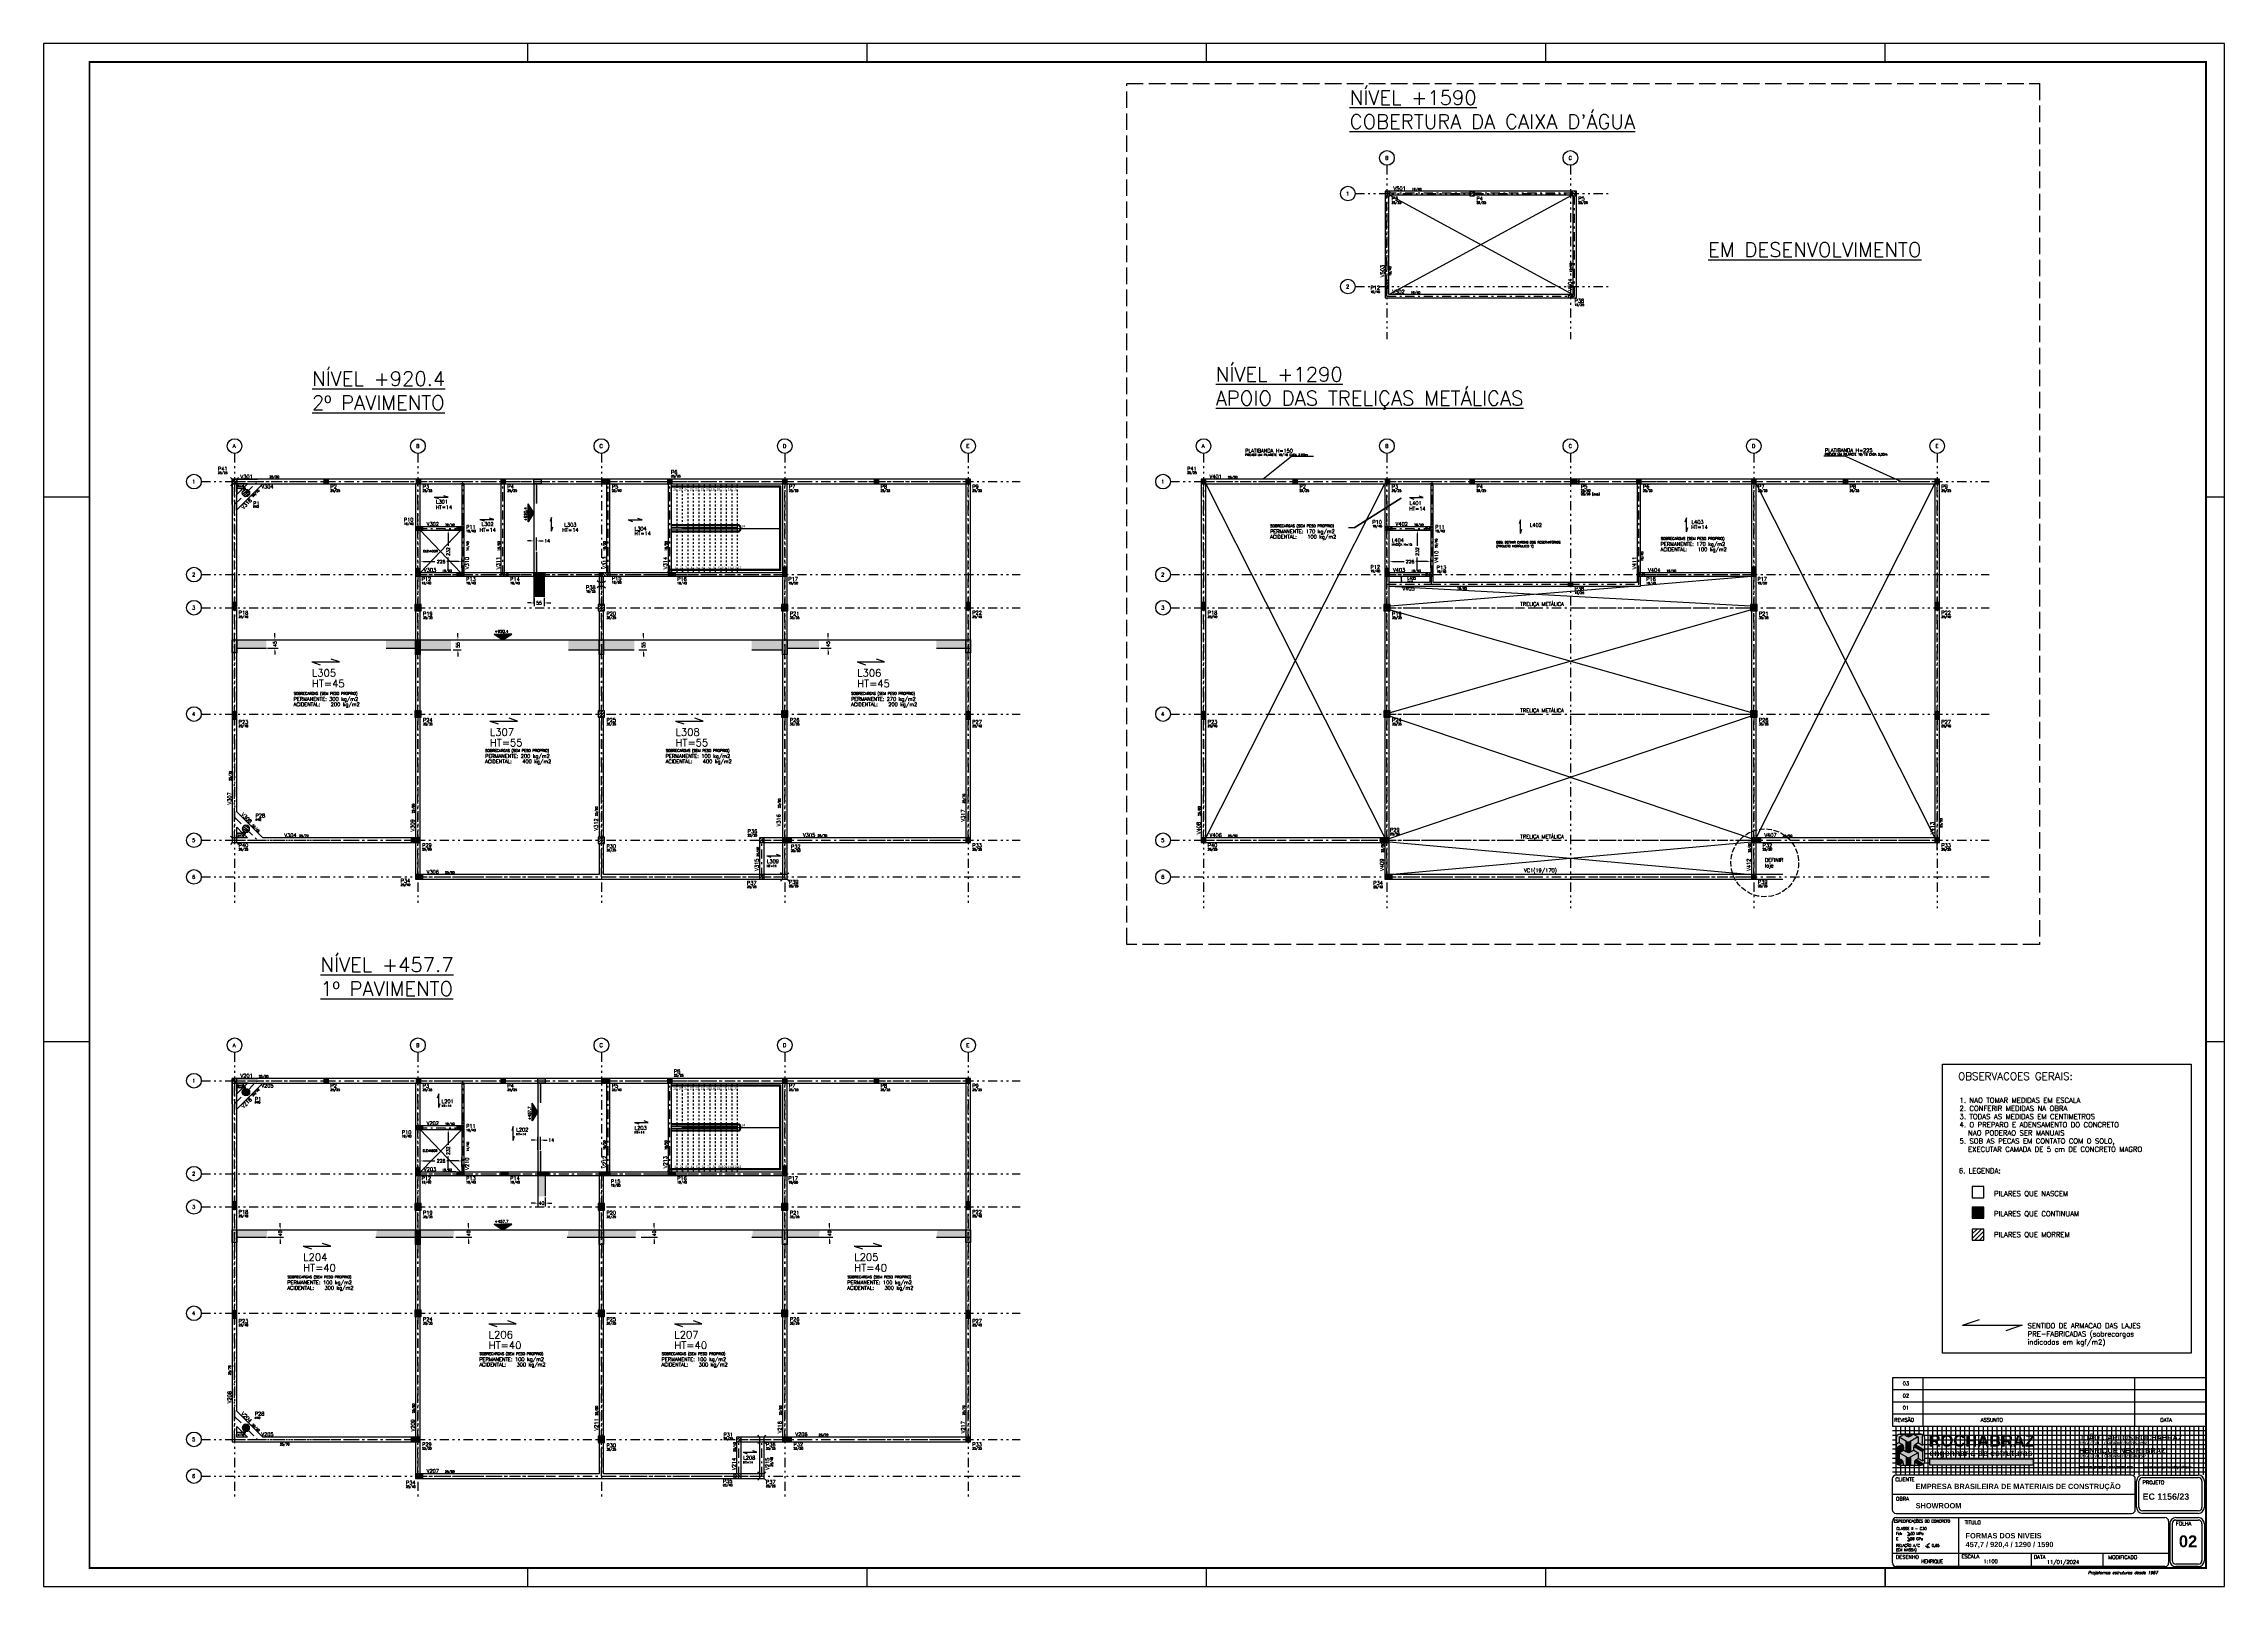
# Model space of a CAD drawing. Extents: x 264 to 383, y 0 to 84.
import ezdxf
from ezdxf.enums import TextEntityAlignment as Align

# ---------------------------------------------------------------- set-up
doc = ezdxf.new("R2010")
doc.units = 0
doc.header["$MEASUREMENT"] = 0
for name, pattern in [('CONTINU', [0]), ('DASHED', [0.75, 0.5, -0.25]), ('ESTILO_TQS_0003', [0.91, 0.5, -0.2, 0.01, -0.2]), ('ESTILO_TQS_0004', [1.12, 0.5, -0.2, 0.01, -0.2, 0.01, -0.2]), ('ESTILO_TQS_0005', [0.4, 0.3, -0.1])]:
    doc.linetypes.add(name, pattern=pattern)
doc.layers.get('0').update_dxf_attribs({"linetype": 'CONTINUOUS'})
doc.layers.get('Defpoints').update_dxf_attribs({"linetype": 'CONTINUOUS'})
for name, color, linetype in [('1', 1, 'CONTINUOUS'), ('10', 10, 'CONTINUOUS'), ('2', 2, 'CONTINUOUS'), ('3', 3, 'CONTINUOUS'), ('4', 4, 'CONTINUOUS'), ('6', 6, 'CONTINUOUS'), ('7', 7, 'CONTINUOUS'), ('9', 9, 'CONTINUOUS'), ('ARQ-FOLHA', 7, 'CONTINUOUS'), ('COTA', 1, 'CONTINUOUS'), ('F', 7, 'CONTINUOUS'), ('FINISSIMA', 1, 'CONTINUOUS'), ('G', 6, 'CONTINUOUS'), ('M', 3, 'CONTINUOUS')]:
    doc.layers.add(name, color=color, linetype=linetype)
doc.styles.add('ITALICC', font='italicc')
doc.styles.add('ROMANS', font='romans')
doc.styles.add('SANSSERIFBOLD', font='sasb____.pfb')
doc.styles.get("Standard").update_dxf_attribs({"font": 'ROMANS.SHX'})
doc.styles.add('STYLE0', font='arial.ttf', dxfattribs={"height": 0.2})
doc.dimstyles.get("Standard").update_dxf_attribs({"dimtxt": 0.18, "dimasz": 0.18, "dimexe": 0.18, "dimexo": 0.0625, "dimgap": 0.09, "dimtad": 0, "dimdec": 4, "dimzin": 0, "dimdsep": 46, "dimtxsty": 'Standard', "dimcen": 0.09, "dimadec": 0, "dimazin": 0, "dimtfac": 1, "dimtdec": 4, "dimtofl": 0, "dimtmove": 0, "dimatfit": 3, "dimfxl": 1, "dimtolj": 1, "dimtzin": 0, "dimarcsym": 0})

# ---------------------------------------------------------------- blocks, each defined once
blk = doc.blocks.new('*X0')
at = {"color": 0}
for p, q in [((32.1, -303.8), (50.7, -285.2)), ((32.1, -294.9), (41.8, -285.2)), ((32.1, -286.1), (33, -285.2)), ((37.5, -307.2), (55.4, -289.3)), ((46.4, -307.2), (55.4, -298.2)), ((55.2, -307.2), (55.4, -307))]:
    blk.add_line(p, q, dxfattribs=at)
blk = doc.blocks.new('fla0')
at = {"layer": 'ARQ-FOLHA'}
for p, q in [((5101.19, 1432), (4982.29, 1432)), ((4982.29, 1432), (4982.29, 1347.9)), ((5008.69, 1431), (5008.69, 1432)), ((5027.19, 1431), (5027.19, 1432)), ((5045.69, 1431), (5045.69, 1432)), ((5064.19, 1431), (5064.19, 1432)), ((5082.69, 1431), (5082.69, 1432)), ((5101.19, 1347.9), (5101.19, 1432)), ((4982.29, 1407.3), (4984.79, 1407.3)), ((5100.19, 1407.3), (5101.19, 1407.3)), ((4982.29, 1377.6), (4984.79, 1377.6)), ((5100.19, 1377.6), (5101.19, 1377.6)), ((5008.69, 1347.9), (5008.69, 1348.9)), ((5027.19, 1347.9), (5027.19, 1348.9)), ((5045.69, 1347.9), (5045.69, 1348.9)), ((5064.19, 1347.9), (5064.19, 1348.9)), ((5082.69, 1347.9), (5082.69, 1348.9))]:
    blk.add_line(p, q, dxfattribs=at)
at = {"layer": 'ARQ-FOLHA', "const_width": 0.1}
blk.add_lwpolyline([(5100.19, 1431), (4984.79, 1431), (4984.79, 1348.9), (5100.19, 1348.9), (5100.19, 1431)], dxfattribs=at)
at = {"layer": 'ARQ-FOLHA'}
blk.add_lwpolyline([(4982.29, 1347.9), (5101.19, 1347.9)], dxfattribs=at)
blk = doc.blocks.new('EDCA')
at = {"layer": 'COTA'}
for p, q in [((308.17, 71.1), (308.17, 71.2)), ((308.17, 71.1), (308.17, 71.2)), ((314.12, 71.1), (308.17, 71.1)), ((314.07, 71.05), (308.17, 71.05)), ((308.47, 71.1), (308.47, 71.2)), ((308.77, 71.1), (308.77, 71.2)), ((309.07, 71.1), (309.07, 71.2)), ((309.37, 71.1), (309.37, 71.2)), ((309.67, 71.1), (309.67, 71.2)), ((309.97, 71.1), (309.97, 71.2)), ((310.27, 71.1), (310.27, 71.2)), ((310.57, 71.1), (310.57, 71.2)), ((310.87, 71.1), (310.87, 71.2)), ((311.17, 71.1), (311.17, 71.2)), ((311.47, 71.1), (311.47, 71.2)), ((311.77, 71.1), (311.77, 71.2)), ((314.07, 66.55), (314.07, 71.05)), ((314.12, 66.5), (314.12, 71.1)), ((311.77, 69), (308.17, 69)), ((308.17, 68.85), (308.17, 69)), ((311.77, 68.95), (308.17, 68.95)), ((308.17, 68.85), (308.17, 68.95)), ((311.77, 68.85), (308.17, 68.85)), ((311.77, 68.75), (308.17, 68.75)), ((308.17, 68.6), (308.17, 68.75)), ((308.17, 68.65), (308.17, 68.75)), ((311.77, 68.65), (308.17, 68.65)), ((311.77, 68.6), (308.17, 68.6)), ((308.47, 68.85), (308.47, 68.95)), ((308.47, 68.65), (308.47, 68.75)), ((308.77, 68.8), (314.07, 68.8)), ((309.07, 68.85), (309.07, 68.95)), ((309.07, 68.65), (309.07, 68.75)), ((309.37, 68.85), (309.37, 68.95)), ((309.37, 68.65), (309.37, 68.75)), ((309.67, 68.85), (309.67, 68.95)), ((309.67, 68.65), (309.67, 68.75)), ((309.97, 68.85), (309.97, 68.95)), ((309.97, 68.65), (309.97, 68.75)), ((310.27, 68.85), (310.27, 68.95)), ((310.27, 68.65), (310.27, 68.75)), ((310.57, 68.85), (310.57, 68.95)), ((310.57, 68.65), (310.57, 68.75)), ((310.87, 68.85), (310.87, 68.95)), ((310.87, 68.65), (310.87, 68.75)), ((311.17, 68.85), (311.17, 68.95)), ((311.17, 68.65), (311.17, 68.75)), ((311.47, 68.85), (311.47, 68.95)), ((311.47, 68.65), (311.47, 68.75)), ((311.77, 68.65), (311.77, 68.95)), ((307.97, 66.45), (307.97, 66.4)), ((308.02, 66.45), (308.02, 66.4)), ((314.07, 66.55), (308.07, 66.55)), ((314.12, 66.5), (308.07, 66.5)), ((308.17, 66.4), (308.17, 66.5)), ((308.17, 66.4), (308.17, 66.5)), ((308.17, 66.5), (308.17, 66.4)), ((308.17, 66.4), (308.17, 66.5)), ((308.47, 66.4), (308.47, 66.5)), ((308.77, 66.4), (308.77, 66.5)), ((308.77, 66.5), (308.77, 66.4)), ((309.07, 66.4), (309.07, 66.5)), ((309.37, 66.4), (309.37, 66.5)), ((309.67, 66.4), (309.67, 66.5)), ((309.97, 66.4), (309.97, 66.5)), ((310.27, 66.4), (310.27, 66.5)), ((310.57, 66.4), (310.57, 66.5)), ((310.87, 66.4), (310.87, 66.5)), ((311.17, 66.4), (311.17, 66.5)), ((311.47, 66.4), (311.47, 66.5)), ((311.77, 66.4), (311.77, 66.5))]:
    blk.add_line(p, q, dxfattribs=at)
at = {"layer": 'COTA', "linetype": 'DASHED', "ltscale": 0.2}
for p, q in [((308.17, 69), (308.17, 71.2)), ((308.17, 69), (308.17, 71.05)), ((308.47, 69), (308.47, 71.05)), ((308.77, 66.55), (308.77, 71.05)), ((309.07, 69), (309.07, 71.05)), ((309.37, 69), (309.37, 71.05)), ((309.67, 69), (309.67, 71.05)), ((309.97, 69), (309.97, 71.05)), ((310.27, 69), (310.27, 71.05)), ((310.57, 69), (310.57, 71.05)), ((310.87, 69), (310.87, 71.05)), ((311.17, 69), (311.17, 71.05)), ((311.47, 69), (311.47, 71.05)), ((311.77, 69), (311.77, 71.05)), ((308.17, 66.55), (308.17, 68.6)), ((308.17, 66.55), (308.17, 68.6)), ((308.47, 66.55), (308.47, 68.6)), ((309.07, 66.55), (309.07, 68.6)), ((309.37, 66.55), (309.37, 68.6)), ((309.67, 66.55), (309.67, 68.6)), ((309.97, 66.55), (309.97, 68.6)), ((310.27, 66.55), (310.27, 68.6)), ((310.57, 66.55), (310.57, 68.6)), ((310.87, 66.55), (310.87, 68.6)), ((311.17, 66.55), (311.17, 68.6)), ((311.47, 66.55), (311.47, 68.6)), ((311.77, 66.55), (311.77, 68.6))]:
    blk.add_line(p, q, dxfattribs=at)
at = {"layer": 'COTA'}
for centre, radius, start, end in [((311.77, 68.8), 0.2, 270, 90), ((311.77, 68.8), 0.15, 270, 90), ((308.07, 66.45), 0.1, 90, 180), ((308.07, 66.45), 0.05, 90, 180)]:
    blk.add_arc(centre, radius, start, end, dxfattribs=at)
at = {"linetype": 'CONTINU', "style": 'STYLE0'}
for s, p in [('27', (308.05, 70.86)), ('26', (308.36, 70.86)), ('25', (308.66, 70.86)), ('24', (308.96, 70.86)), ('23', (309.26, 70.86)), ('22', (309.56, 70.86)), ('21', (309.86, 70.86)), ('20', (310.16, 70.86)), ('19', (310.42, 70.86)), ('18', (310.72, 70.86)), ('17', (311.04, 70.86)), ('16', (311.34, 70.86)), ('15', (311.64, 70.86)), ('14', (312.07, 68.86)), ('1', (308.36, 66.59)), ('2', (308.66, 66.59)), ('3', (308.96, 66.59)), ('4', (309.26, 66.59)), ('5', (309.56, 66.59)), ('6', (309.86, 66.59)), ('7', (310.16, 66.59)), ('8', (310.46, 66.59)), ('9', (310.76, 66.59)), ('10', (311.01, 66.59)), ('11', (311.31, 66.59)), ('12', (311.61, 66.59)), ('13', (311.87, 66.59))]:
    blk.add_text(s, height=0.13, dxfattribs=at).set_placement(p, align=Align.CENTER)
blk = doc.blocks.new('*D1046')
at = {"color": 0, "linetype": 'Continuous', "lineweight": -2, "transparency": 16777216}
for p, q in [((284.8, 23.01), (284.8, 23.52)), ((284.98, 23.34), (285.6, 23.34)), ((286.88, 23.34), (286.25, 23.34)), ((287.06, 23.01), (287.06, 23.52))]:
    blk.add_line(p, q, dxfattribs=at)
at = {"color": 0, "linetype": 'Continuous', "transparency": 16777216}
for points in [[(284.98, 23.37), (284.98, 23.31), (284.8, 23.34)], [(286.88, 23.37), (286.88, 23.31), (287.06, 23.34)]]:
    blk.add_solid(points, dxfattribs=at)
at = {"layer": 'Defpoints', "color": 0, "linetype": 'Continuous', "transparency": 16777216}
for p in [(284.8, 22.95), (287.06, 23.34), (287.06, 22.95)]:
    blk.add_point(p, dxfattribs=at)
at = {"color": 0, "linetype": 'Continuous', "transparency": 16777216, "insert": (285.93, 23.34), "char_height": 0.18, "attachment_point": 5}
blk.add_mtext('\\A1;226', dxfattribs=at)
blk = doc.blocks.new('*D1047')
at = {"color": 0, "linetype": 'Continuous', "lineweight": -2, "transparency": 16777216}
for p, q in [((286.73, 25.06), (286.14, 25.06)), ((286.32, 24.88), (286.32, 24.22)), ((286.73, 22.74), (286.14, 22.74)), ((286.32, 22.92), (286.32, 23.58))]:
    blk.add_line(p, q, dxfattribs=at)
at = {"color": 0, "linetype": 'Continuous', "transparency": 16777216}
for points in [[(286.29, 24.88), (286.35, 24.88), (286.32, 25.06)], [(286.29, 22.92), (286.35, 22.92), (286.32, 22.74)]]:
    blk.add_solid(points, dxfattribs=at)
at = {"layer": 'Defpoints', "color": 0, "linetype": 'Continuous', "transparency": 16777216}
for p in [(286.32, 25.06), (286.8, 25.06), (286.8, 22.74)]:
    blk.add_point(p, dxfattribs=at)
at = {"color": 0, "linetype": 'Continuous', "transparency": 16777216, "insert": (286.32, 23.9), "char_height": 0.18, "attachment_point": 5, "rotation": 90}
blk.add_mtext('\\A1;232', dxfattribs=at)
blk = doc.blocks.new('*D1048')
at = {"color": 0, "linetype": 'Continuous', "lineweight": -2, "transparency": 16777216}
for p, q in [((284.8, 55.67), (284.8, 56.19)), ((284.98, 56.01), (285.6, 56.01)), ((286.88, 56.01), (286.25, 56.01)), ((287.06, 55.67), (287.06, 56.19))]:
    blk.add_line(p, q, dxfattribs=at)
at = {"color": 0, "linetype": 'Continuous', "transparency": 16777216}
for points in [[(284.98, 56.04), (284.98, 55.98), (284.8, 56.01)], [(286.88, 56.04), (286.88, 55.98), (287.06, 56.01)]]:
    blk.add_solid(points, dxfattribs=at)
at = {"layer": 'Defpoints', "color": 0, "linetype": 'Continuous', "transparency": 16777216}
for p in [(287.06, 56.01), (284.8, 55.61), (287.06, 55.61)]:
    blk.add_point(p, dxfattribs=at)
at = {"color": 0, "linetype": 'Continuous', "transparency": 16777216, "insert": (285.93, 56.01), "char_height": 0.18, "attachment_point": 5}
blk.add_mtext('\\A1;226', dxfattribs=at)
blk = doc.blocks.new('*D1049')
at = {"color": 0, "linetype": 'Continuous', "lineweight": -2, "transparency": 16777216}
for p, q in [((286.73, 57.72), (286.14, 57.72)), ((286.32, 57.54), (286.32, 56.88)), ((286.32, 55.58), (286.32, 56.24)), ((286.73, 55.4), (286.14, 55.4))]:
    blk.add_line(p, q, dxfattribs=at)
at = {"color": 0, "linetype": 'Continuous', "transparency": 16777216}
for points in [[(286.29, 57.54), (286.35, 57.54), (286.32, 57.72)], [(286.29, 55.58), (286.35, 55.58), (286.32, 55.4)]]:
    blk.add_solid(points, dxfattribs=at)
at = {"layer": 'Defpoints', "color": 0, "linetype": 'Continuous', "transparency": 16777216}
for p in [(286.32, 57.72), (286.8, 57.72), (286.8, 55.4)]:
    blk.add_point(p, dxfattribs=at)
at = {"color": 0, "linetype": 'Continuous', "transparency": 16777216, "insert": (286.32, 56.56), "char_height": 0.18, "attachment_point": 5, "rotation": 90}
blk.add_mtext('\\A1;232', dxfattribs=at)
blk = doc.blocks.new('*D1050')
at = {"color": 0, "linetype": 'Continuous', "lineweight": -2, "transparency": 16777216}
for p, q in [((337.63, 55.67), (337.63, 56.19)), ((337.81, 56.01), (338.44, 56.01)), ((339.71, 56.01), (339.08, 56.01)), ((339.89, 55.67), (339.89, 56.19))]:
    blk.add_line(p, q, dxfattribs=at)
at = {"color": 0, "linetype": 'Continuous', "transparency": 16777216}
for points in [[(337.81, 56.04), (337.81, 55.98), (337.63, 56.01)], [(339.71, 56.04), (339.71, 55.98), (339.89, 56.01)]]:
    blk.add_solid(points, dxfattribs=at)
at = {"layer": 'Defpoints', "color": 0, "linetype": 'Continuous', "transparency": 16777216}
for p in [(339.89, 56.01), (337.63, 55.61), (339.89, 55.61)]:
    blk.add_point(p, dxfattribs=at)
at = {"color": 0, "linetype": 'Continuous', "transparency": 16777216, "insert": (338.76, 56.01), "char_height": 0.18, "attachment_point": 5}
blk.add_mtext('\\A1;226', dxfattribs=at)
blk = doc.blocks.new('*D1051')
at = {"color": 0, "linetype": 'Continuous', "lineweight": -2, "transparency": 16777216}
for p, q in [((339.57, 57.72), (338.98, 57.72)), ((339.16, 57.54), (339.16, 56.88)), ((339.16, 55.58), (339.16, 56.24)), ((339.57, 55.4), (338.98, 55.4))]:
    blk.add_line(p, q, dxfattribs=at)
at = {"color": 0, "linetype": 'Continuous', "transparency": 16777216}
for points in [[(339.13, 57.54), (339.19, 57.54), (339.16, 57.72)], [(339.13, 55.58), (339.19, 55.58), (339.16, 55.4)]]:
    blk.add_solid(points, dxfattribs=at)
at = {"layer": 'Defpoints', "color": 0, "linetype": 'Continuous', "transparency": 16777216}
for p in [(339.16, 57.72), (339.63, 57.72), (339.63, 55.4)]:
    blk.add_point(p, dxfattribs=at)
at = {"color": 0, "linetype": 'Continuous', "transparency": 16777216, "insert": (339.16, 56.56), "char_height": 0.18, "attachment_point": 5, "rotation": 90}
blk.add_mtext('\\A1;232', dxfattribs=at)
blk = doc.blocks.new('*D1139')
at = {"layer": '1', "color": 0, "linetype": 'Continuous', "lineweight": -2, "transparency": 16777216}
for p, q in [((276.47, 19.59), (277.34, 19.59)), ((276.47, 19.19), (277.34, 19.19)), ((277.16, 19.77), (277.16, 19.95)), ((277.16, 19.01), (277.16, 18.83))]:
    blk.add_line(p, q, dxfattribs=at)
at = {"layer": '1', "color": 0, "linetype": 'Continuous', "transparency": 16777216}
for points in [[(277.13, 19.77), (277.19, 19.77), (277.16, 19.59)], [(277.13, 19.01), (277.19, 19.01), (277.16, 19.19)]]:
    blk.add_solid(points, dxfattribs=at)
at = {"layer": 'Defpoints', "color": 0, "linetype": 'Continuous', "transparency": 16777216}
for p in [(276.41, 19.59), (276.41, 19.19), (277.16, 19.59)]:
    blk.add_point(p, dxfattribs=at)
at = {"layer": '1', "color": 0, "linetype": 'Continuous', "transparency": 16777216, "insert": (277.16, 19.39), "char_height": 0.18, "attachment_point": 5, "rotation": 90}
blk.add_mtext('\\A1;40', dxfattribs=at)
blk = doc.blocks.new('*D1140')
at = {"layer": '1', "color": 0, "linetype": 'Continuous', "lineweight": -2, "transparency": 16777216}
for p, q in [((286.74, 19.59), (287.61, 19.59)), ((286.74, 19.19), (287.61, 19.19)), ((287.43, 19.77), (287.43, 19.95)), ((287.43, 19.01), (287.43, 18.83))]:
    blk.add_line(p, q, dxfattribs=at)
at = {"layer": '1', "color": 0, "linetype": 'Continuous', "transparency": 16777216}
for points in [[(287.4, 19.77), (287.46, 19.77), (287.43, 19.59)], [(287.4, 19.01), (287.46, 19.01), (287.43, 19.19)]]:
    blk.add_solid(points, dxfattribs=at)
at = {"layer": 'Defpoints', "color": 0, "linetype": 'Continuous', "transparency": 16777216}
for p in [(286.68, 19.59), (286.68, 19.19), (287.43, 19.59)]:
    blk.add_point(p, dxfattribs=at)
at = {"layer": '1', "color": 0, "linetype": 'Continuous', "transparency": 16777216, "insert": (287.43, 19.39), "char_height": 0.18, "attachment_point": 5, "rotation": 90}
blk.add_mtext('\\A1;40', dxfattribs=at)
blk = doc.blocks.new('*D1141')
at = {"layer": '1', "color": 0, "linetype": 'Continuous', "lineweight": -2, "transparency": 16777216}
for p, q in [((296.85, 19.59), (297.73, 19.59)), ((296.85, 19.19), (297.73, 19.19)), ((297.55, 19.77), (297.55, 19.95)), ((297.55, 19.01), (297.55, 18.83))]:
    blk.add_line(p, q, dxfattribs=at)
at = {"layer": '1', "color": 0, "linetype": 'Continuous', "transparency": 16777216}
for points in [[(297.52, 19.77), (297.58, 19.77), (297.55, 19.59)], [(297.52, 19.01), (297.58, 19.01), (297.55, 19.19)]]:
    blk.add_solid(points, dxfattribs=at)
at = {"layer": 'Defpoints', "color": 0, "linetype": 'Continuous', "transparency": 16777216}
for p in [(296.79, 19.59), (296.79, 19.19), (297.55, 19.59)]:
    blk.add_point(p, dxfattribs=at)
at = {"layer": '1', "color": 0, "linetype": 'Continuous', "transparency": 16777216, "insert": (297.55, 19.39), "char_height": 0.18, "attachment_point": 5, "rotation": 90}
blk.add_mtext('\\A1;40', dxfattribs=at)
blk = doc.blocks.new('*D1142')
at = {"layer": '1', "color": 0, "linetype": 'Continuous', "lineweight": -2, "transparency": 16777216}
for p, q in [((306.41, 19.59), (307.29, 19.59)), ((306.41, 19.19), (307.29, 19.19)), ((307.11, 19.77), (307.11, 19.95)), ((307.11, 19.01), (307.11, 18.83))]:
    blk.add_line(p, q, dxfattribs=at)
at = {"layer": '1', "color": 0, "linetype": 'Continuous', "transparency": 16777216}
for points in [[(307.08, 19.77), (307.14, 19.77), (307.11, 19.59)], [(307.08, 19.01), (307.14, 19.01), (307.11, 19.19)]]:
    blk.add_solid(points, dxfattribs=at)
at = {"layer": 'Defpoints', "color": 0, "linetype": 'Continuous', "transparency": 16777216}
for p in [(306.35, 19.59), (306.35, 19.19), (307.11, 19.59)]:
    blk.add_point(p, dxfattribs=at)
at = {"layer": '1', "color": 0, "linetype": 'Continuous', "transparency": 16777216, "insert": (307.11, 19.39), "char_height": 0.18, "attachment_point": 5, "rotation": 90}
blk.add_mtext('\\A1;40', dxfattribs=at)
blk = doc.blocks.new('*D1143')
at = {"layer": '1', "color": 0, "linetype": 'Continuous', "lineweight": -2, "transparency": 16777216}
for p, q in [((291.03, 24.48), (290.85, 24.48)), ((291.21, 23.95), (291.21, 24.66)), ((291.35, 23.95), (291.35, 24.66)), ((291.53, 24.48), (291.71, 24.48))]:
    blk.add_line(p, q, dxfattribs=at)
at = {"layer": '1', "color": 0, "linetype": 'Continuous', "transparency": 16777216}
for points in [[(291.03, 24.51), (291.03, 24.45), (291.21, 24.48)], [(291.53, 24.51), (291.53, 24.45), (291.35, 24.48)]]:
    blk.add_solid(points, dxfattribs=at)
at = {"layer": 'Defpoints', "color": 0, "linetype": 'Continuous', "transparency": 16777216}
for p in [(291.21, 24.48), (291.21, 23.89), (291.35, 23.89)]:
    blk.add_point(p, dxfattribs=at)
at = {"layer": '1', "color": 0, "linetype": 'Continuous', "transparency": 16777216, "insert": (291.94, 24.48), "char_height": 0.18, "attachment_point": 5}
blk.add_mtext('\\A1;14', dxfattribs=at)
blk = doc.blocks.new('*D1144')
at = {"layer": '1', "color": 0, "linetype": 'Continuous', "lineweight": -2, "transparency": 16777216}
for p, q in [((290.82, 57.14), (290.64, 57.14)), ((291, 56.61), (291, 57.32)), ((291.14, 56.61), (291.14, 57.32)), ((291.32, 57.14), (291.5, 57.14))]:
    blk.add_line(p, q, dxfattribs=at)
at = {"layer": '1', "color": 0, "linetype": 'Continuous', "transparency": 16777216}
for points in [[(290.82, 57.17), (290.82, 57.11), (291, 57.14)], [(291.32, 57.17), (291.32, 57.11), (291.14, 57.14)]]:
    blk.add_solid(points, dxfattribs=at)
at = {"layer": 'Defpoints', "color": 0, "linetype": 'Continuous', "transparency": 16777216}
for p in [(291, 57.14), (291, 56.55), (291.14, 56.55)]:
    blk.add_point(p, dxfattribs=at)
at = {"layer": '1', "color": 0, "linetype": 'Continuous', "transparency": 16777216, "insert": (291.72, 57.14), "char_height": 0.18, "attachment_point": 5}
blk.add_mtext('\\A1;14', dxfattribs=at)
blk = doc.blocks.new('*D1145')
at = {"layer": '1', "color": 0, "linetype": 'Continuous', "lineweight": -2, "transparency": 16777216}
for p, q in [((291.03, 21.04), (290.85, 21.04)), ((291.21, 21.35), (291.21, 20.86)), ((291.61, 21.35), (291.61, 20.86)), ((291.79, 21.04), (291.97, 21.04))]:
    blk.add_line(p, q, dxfattribs=at)
at = {"layer": '1', "color": 0, "linetype": 'Continuous', "transparency": 16777216}
for points in [[(291.03, 21.07), (291.03, 21.01), (291.21, 21.04)], [(291.79, 21.07), (291.79, 21.01), (291.61, 21.04)]]:
    blk.add_solid(points, dxfattribs=at)
at = {"layer": 'Defpoints', "color": 0, "linetype": 'Continuous', "transparency": 16777216}
for p in [(291.21, 21.42), (291.61, 21.42), (291.21, 21.04)]:
    blk.add_point(p, dxfattribs=at)
at = {"layer": '1', "color": 0, "linetype": 'Continuous', "transparency": 16777216, "insert": (291.41, 21.04), "char_height": 0.18, "attachment_point": 5}
blk.add_mtext('\\A1;40', dxfattribs=at)
blk = doc.blocks.new('*D1146')
at = {"layer": '1', "color": 0, "linetype": 'Continuous', "lineweight": -2, "transparency": 16777216}
for p, q in [((290.82, 53.76), (290.64, 53.76)), ((291, 54.02), (291, 53.58)), ((291.55, 54.02), (291.55, 53.58)), ((291.73, 53.76), (291.91, 53.76))]:
    blk.add_line(p, q, dxfattribs=at)
at = {"layer": '1', "color": 0, "linetype": 'Continuous', "transparency": 16777216}
for points in [[(290.82, 53.79), (290.82, 53.73), (291, 53.76)], [(291.73, 53.79), (291.73, 53.73), (291.55, 53.76)]]:
    blk.add_solid(points, dxfattribs=at)
at = {"layer": 'Defpoints', "color": 0, "linetype": 'Continuous', "transparency": 16777216}
for p in [(291, 54.08), (291, 53.76), (291.55, 54.08)]:
    blk.add_point(p, dxfattribs=at)
at = {"layer": '1', "color": 0, "linetype": 'Continuous', "transparency": 16777216, "insert": (291.27, 53.76), "char_height": 0.18, "attachment_point": 5}
blk.add_mtext('\\A1;55', dxfattribs=at)
blk = doc.blocks.new('*D1147')
at = {"layer": '1', "color": 0, "linetype": 'Continuous', "lineweight": -2, "transparency": 16777216}
for p, q in [((286.59, 51.75), (287.03, 51.75)), ((286.59, 51.2), (287.03, 51.2)), ((286.85, 51.93), (286.85, 52.11)), ((286.85, 51.02), (286.85, 50.84))]:
    blk.add_line(p, q, dxfattribs=at)
at = {"layer": '1', "color": 0, "linetype": 'Continuous', "transparency": 16777216}
for points in [[(286.82, 51.93), (286.88, 51.93), (286.85, 51.75)], [(286.82, 51.02), (286.88, 51.02), (286.85, 51.2)]]:
    blk.add_solid(points, dxfattribs=at)
at = {"layer": 'Defpoints', "color": 0, "linetype": 'Continuous', "transparency": 16777216}
for p in [(286.52, 51.75), (286.52, 51.2), (286.85, 51.2)]:
    blk.add_point(p, dxfattribs=at)
at = {"layer": '1', "color": 0, "linetype": 'Continuous', "transparency": 16777216, "insert": (286.85, 51.47), "char_height": 0.18, "attachment_point": 5, "rotation": 90}
blk.add_mtext('\\A1;55', dxfattribs=at)
blk = doc.blocks.new('*D1148')
at = {"layer": '1', "color": 0, "linetype": 'Continuous', "lineweight": -2, "transparency": 16777216}
for p, q in [((296.71, 51.75), (297.15, 51.75)), ((296.71, 51.2), (297.15, 51.2)), ((296.97, 51.93), (296.97, 52.11)), ((296.97, 51.02), (296.97, 50.84))]:
    blk.add_line(p, q, dxfattribs=at)
at = {"layer": '1', "color": 0, "linetype": 'Continuous', "transparency": 16777216}
for points in [[(296.94, 51.93), (297, 51.93), (296.97, 51.75)], [(296.94, 51.02), (297, 51.02), (296.97, 51.2)]]:
    blk.add_solid(points, dxfattribs=at)
at = {"layer": 'Defpoints', "color": 0, "linetype": 'Continuous', "transparency": 16777216}
for p in [(296.65, 51.75), (296.65, 51.2), (296.97, 51.2)]:
    blk.add_point(p, dxfattribs=at)
at = {"layer": '1', "color": 0, "linetype": 'Continuous', "transparency": 16777216, "insert": (296.97, 51.47), "char_height": 0.18, "attachment_point": 5, "rotation": 90}
blk.add_mtext('\\A1;55', dxfattribs=at)
blk = doc.blocks.new('*D1149')
at = {"layer": '1', "color": 0, "linetype": 'Continuous', "lineweight": -2, "transparency": 16777216}
for p, q in [((276.47, 51.3), (277.05, 51.3)), ((276.61, 51.75), (277.05, 51.75)), ((276.87, 51.93), (276.87, 52.11)), ((276.87, 51.12), (276.87, 50.94))]:
    blk.add_line(p, q, dxfattribs=at)
at = {"layer": '1', "color": 0, "linetype": 'Continuous', "transparency": 16777216}
for points in [[(276.84, 51.93), (276.9, 51.93), (276.87, 51.75)], [(276.84, 51.12), (276.9, 51.12), (276.87, 51.3)]]:
    blk.add_solid(points, dxfattribs=at)
at = {"layer": 'Defpoints', "color": 0, "linetype": 'Continuous', "transparency": 16777216}
for p in [(276.41, 51.3), (276.55, 51.75), (276.87, 51.3)]:
    blk.add_point(p, dxfattribs=at)
at = {"layer": '1', "color": 0, "linetype": 'Continuous', "transparency": 16777216, "insert": (276.87, 51.52), "char_height": 0.18, "attachment_point": 5, "rotation": 90}
blk.add_mtext('\\A1;45', dxfattribs=at)
blk = doc.blocks.new('*D1150')
at = {"layer": '1', "color": 0, "linetype": 'Continuous', "lineweight": -2, "transparency": 16777216}
for p, q in [((306.63, 51.3), (307.21, 51.3)), ((306.77, 51.75), (307.21, 51.75)), ((307.03, 51.93), (307.03, 52.11)), ((307.03, 51.12), (307.03, 50.94))]:
    blk.add_line(p, q, dxfattribs=at)
at = {"layer": '1', "color": 0, "linetype": 'Continuous', "transparency": 16777216}
for points in [[(307, 51.93), (307.06, 51.93), (307.03, 51.75)], [(307, 51.12), (307.06, 51.12), (307.03, 51.3)]]:
    blk.add_solid(points, dxfattribs=at)
at = {"layer": 'Defpoints', "color": 0, "linetype": 'Continuous', "transparency": 16777216}
for p in [(306.57, 51.3), (306.71, 51.75), (307.03, 51.3)]:
    blk.add_point(p, dxfattribs=at)
at = {"layer": '1', "color": 0, "linetype": 'Continuous', "transparency": 16777216, "insert": (307.03, 51.52), "char_height": 0.18, "attachment_point": 5, "rotation": 90}
blk.add_mtext('\\A1;45', dxfattribs=at)

msp = doc.modelspace()

# ---------------------------------------------------------------- hatches: boundary and pattern name
at = {"layer": '1', "linetype": 'Continuous'}
h = msp.add_hatch(color=8, dxfattribs=at)
h.dxf.hatch_style = 1
h.paths.add_polyline_path([(291.39673, 60.49994), (290.99673, 60.49994), (290.99673, 60.37494), (291.39673, 60.37494)])
h.paths.add_polyline_path([(291.39673, 60.37494), (290.99673, 60.37494), (290.99673, 60.24994), (291.39673, 60.24994)])
h.paths.add_polyline_path([(291.13673, 60.24994), (290.99673, 60.24994), (290.99673, 59.17111), (291.13673, 59.17111)])
h.paths.add_polyline_path([(291.13673, 56.54805), (290.99673, 56.54805), (290.99673, 55.39994), (291.13673, 55.39994)])
h.paths.add_polyline_path([(291.39673, 55.20994), (290.99673, 55.20994), (290.99673, 54.07796), (291.39673, 54.07796)])
h = msp.add_hatch(color=8, dxfattribs=at)
h.dxf.hatch_style = 1
h.paths.add_polyline_path([(291.59673, 55.39994), (290.99673, 55.39994), (290.99673, 55.30494), (291.59673, 55.30494)])
h.paths.add_polyline_path([(291.59673, 55.30494), (290.99673, 55.30494), (290.99673, 55.20994), (291.59673, 55.20994)])
h = msp.add_hatch(color=8, dxfattribs=at)
h.dxf.hatch_style = 1
h.paths.add_polyline_path([(291.54673, 55.20994), (290.99673, 55.20994), (290.99673, 54.07796), (291.54673, 54.07796)])
h = msp.add_hatch(color=8, dxfattribs=at)
h.dxf.hatch_style = 1
h.paths.add_polyline_path([(291.61206, 27.83785), (291.21206, 27.83785), (291.21206, 27.71285), (291.61206, 27.71285)])
h.paths.add_polyline_path([(291.61206, 27.71285), (291.21206, 27.71285), (291.21206, 27.58785), (291.61206, 27.58785)])
h.paths.add_polyline_path([(291.35206, 27.58785), (291.21206, 27.58785), (291.21206, 26.50902), (291.35206, 26.50902)])
h.paths.add_polyline_path([(291.35206, 23.88596), (291.21206, 23.88596), (291.21206, 22.73785), (291.35206, 22.73785)])
h.paths.add_polyline_path([(291.61206, 22.54785), (291.21206, 22.54785), (291.21206, 21.41587), (291.61206, 21.41587)])
h = msp.add_hatch(color=8, dxfattribs=at)
h.dxf.hatch_style = 1
h.paths.add_polyline_path([(291.81206, 22.73785), (291.21206, 22.73785), (291.21206, 22.64285), (291.81206, 22.64285)])
h.paths.add_polyline_path([(291.81206, 22.64285), (291.21206, 22.64285), (291.21206, 22.54785), (291.81206, 22.54785)])
at = {"layer": '3', "linetype": 'Continuous'}
h = msp.add_hatch(color=3, dxfattribs=at)
h.dxf.hatch_style = 1
h.paths.add_polyline_path([(290.68928, 59.15481), (290.68928, 58.67191), (290.68928, 58.18901), (290.99673, 58.67191)])
h = msp.add_hatch(color=8, dxfattribs=at)
h.dxf.hatch_style = 1
h.paths.add_polyline_path([(276.40777, 51.74796), (274.79637, 51.74796), (274.79637, 51.29796), (276.40777, 51.29796)])
h.paths.add_polyline_path([(274.67137, 51.74796), (274.54637, 51.74796), (274.54637, 51.04796), (274.67137, 51.04796)])
h.paths.add_polyline_path([(274.79637, 51.74796), (274.67137, 51.74796), (274.67137, 51.04796), (274.79637, 51.04796)])
h.paths.add_polyline_path([(284.54637, 51.74796), (282.93498, 51.74796), (282.93498, 51.29796), (284.54637, 51.29796)])
h.paths.add_polyline_path([(286.46765, 51.74796), (284.79637, 51.74796), (284.79637, 51.19796), (286.46765, 51.19796)])
h.paths.add_polyline_path([(294.54637, 51.74796), (292.8751, 51.74796), (292.8751, 51.19796), (294.54637, 51.19796)])
h.paths.add_polyline_path([(296.46765, 51.74796), (294.79637, 51.74796), (294.79637, 51.19796), (296.46765, 51.19796)])
h.paths.add_polyline_path([(294.67137, 51.74796), (294.54637, 51.74796), (294.54637, 51.19796), (294.54637, 50.94796), (294.67137, 50.94796)])
h.paths.add_polyline_path([(294.79637, 51.74796), (294.67137, 51.74796), (294.67137, 50.94796), (294.79637, 50.94796)])
h.paths.add_polyline_path([(304.54637, 51.74796), (302.8751, 51.74796), (302.8751, 51.19796), (304.54637, 51.19796)])
h.paths.add_polyline_path([(306.53014, 51.74796), (304.79637, 51.74796), (304.79637, 51.29796), (306.53014, 51.29796)])
h.paths.add_polyline_path([(304.67137, 51.74796), (304.54637, 51.74796), (304.54637, 50.94796), (304.67137, 50.94796)])
h.paths.add_polyline_path([(304.79637, 51.74796), (304.67137, 51.74796), (304.67137, 50.94796), (304.79637, 50.94796)])
h.paths.add_polyline_path([(314.54637, 51.74796), (312.93936, 51.74796), (312.93936, 51.29796), (314.54637, 51.29796)])
h.paths.add_polyline_path([(314.67137, 51.74796), (314.54637, 51.74796), (314.54637, 51.29796), (314.67137, 51.29796)])
h.paths.add_polyline_path([(314.79637, 51.74796), (314.67137, 51.74796), (314.67137, 51.29796), (314.79637, 51.29796)])
h.paths.add_polyline_path([(314.67137, 51.29796), (314.54637, 51.29796), (314.54637, 51.04796), (314.67137, 51.04796)])
h.paths.add_polyline_path([(314.79637, 51.29796), (314.67137, 51.29796), (314.67137, 51.04796), (314.79637, 51.04796)])
h = msp.add_hatch(color=3, dxfattribs=at)
h.dxf.hatch_style = 1
h.paths.add_polyline_path([(289.7868, 52.05541), (289.3039, 52.05541), (288.821, 52.05541), (289.3039, 51.74796)])
h = msp.add_hatch(color=3, dxfattribs=at)
h.dxf.hatch_style = 1
h.paths.add_polyline_path([(290.90461, 26.49272), (290.90461, 26.00982), (290.90461, 25.52692), (291.21206, 26.00982)])
h = msp.add_hatch(color=3, dxfattribs=at)
h.dxf.hatch_style = 1
h.paths.add_polyline_path([(289.7868, 19.8936), (289.3039, 19.8936), (288.821, 19.8936), (289.3039, 19.58615)])
h = msp.add_hatch(color=170, dxfattribs=at)
h.dxf.hatch_style = 1
h.paths.add_polyline_path([(365.43055, 8.29138), (365.68151, 8.43496), (365.67643, 8.43792), (365.46116, 8.43792, 0.414213562), (365.27569, 8.25245), (365.27569, 7.90751), (365.43055, 7.9969)])
h.paths.add_polyline_path([(366.46694, 8.30085), (366.04792, 8.06327), (366.04792, 7.4824), (366.22869, 7.57377), (366.22869, 7.74185, -0.270042367), (366.32268, 7.90319), (366.46694, 7.98498)])
h.paths.add_polyline_path([(366.26955, 6.94126), (366.57406, 6.76546), (366.05401, 6.76546), (366.05401, 7.20257), (366.46694, 7.4367), (366.46694, 7.12429), (366.35461, 7.05703), (366.35456, 7.05706, 0.201480218)])
h.paths.add_polyline_path([(366.8214, 7.64974), (366.79154, 7.6325, 0.267222283), (366.69924, 7.47213), (366.69924, 6.98973), (366.8214, 7.05957)])
h.paths.add_polyline_path([(366.8214, 8.25245, 0.3155032), (366.69924, 8.42678), (366.69924, 7.85387), (366.8214, 7.92372)])
h.paths.add_polyline_path([(365.65093, 6.88701, 0.025993602), (365.64993, 6.90625), (365.41581, 6.77109, 0.061824971), (365.46116, 6.76546), (365.65093, 6.76546)])
h = msp.add_hatch(color=170, dxfattribs=at)
h.dxf.hatch_style = 1
h.paths.add_polyline_path([(366.22869, 8.43792), (366.04388, 8.43792), (366.04388, 8.33776)])
h = msp.add_hatch(color=170, dxfattribs=at)
h.dxf.hatch_style = 1
h.paths.add_polyline_path([(365.27569, 7.5025), (365.27569, 7.04336), (365.43055, 7.1268), (365.43055, 7.42723), (365.68071, 7.57036), (365.68071, 7.73634)])
at = {"layer": '6', "linetype": 'Continuous'}
h = msp.add_hatch(color=20, dxfattribs=at)
h.dxf.hatch_style = 1
h.paths.add_polyline_path([(365.85274, 8.33535, 0.057950104), (365.89202, 8.31823), (365.89202, 8.43792), (365.68667, 8.43792), (365.68151, 8.43496)])
h.paths.add_polyline_path([(365.79822, 8.07498), (365.43055, 8.29138), (365.43055, 7.99094), (365.59291, 7.89038, -0.259670157), (365.68071, 7.73271), (365.68071, 7.57128), (365.79822, 7.50292)])
h.paths.add_polyline_path([(366.46694, 7.4367), (366.46694, 7.12429), (366.69924, 6.98973), (366.69924, 7.47213, -0.030686122), (366.70063, 7.49483), (366.23032, 7.76636, 0.03315076), (366.22869, 7.74185), (366.22869, 7.57377)])
h.paths.add_polyline_path([(366.69924, 8.42678, 0.087301327), (366.63593, 8.43792), (366.22869, 8.43792), (366.46694, 8.30085), (366.46694, 7.98232), (366.69924, 7.85387)])
h.paths.add_polyline_path([(365.43055, 7.42723), (365.43055, 7.1268), (365.56313, 7.04468, -0.259670157), (365.65093, 6.88701), (365.65093, 6.76546), (365.8104, 6.76546), (365.8104, 7.20368)])
h.paths.add_polyline_path([(366.26955, 6.94126, 0.058972862), (366.26443, 6.89797), (366.26443, 6.76546), (366.57406, 6.76546)])
at = {"layer": '9', "linetype": 'Continuous'}
h = msp.add_hatch(color=8, dxfattribs=at)
h.dxf.hatch_style = 1
h.paths.add_polyline_path([(284.67137, 51.74796), (284.54637, 51.74796), (284.54637, 51.34796), (284.67137, 51.34796)])
h.paths.add_polyline_path([(284.79637, 51.74796), (284.67137, 51.74796), (284.67137, 51.34796), (284.79637, 51.34796)])
h.paths.add_polyline_path([(284.67137, 51.34796), (284.54637, 51.34796), (284.54637, 50.94796), (284.67137, 50.94796)])
h.paths.add_polyline_path([(284.79637, 51.34796), (284.67137, 51.34796), (284.67137, 50.94796), (284.79637, 50.94796)])
h = msp.add_hatch(color=8, dxfattribs=at)
h.dxf.hatch_style = 1
h.paths.add_polyline_path([(274.67137, 19.58615), (274.54637, 19.58615), (274.54637, 18.88615), (274.67137, 18.88615)])
h.paths.add_polyline_path([(274.79637, 19.58615), (274.67137, 19.58615), (274.67137, 18.88615), (274.79637, 18.88615)])
h.paths.add_polyline_path([(276.47678, 19.58615), (274.79637, 19.58615), (274.79637, 19.18615), (276.40777, 19.18615)])
h.paths.add_polyline_path([(284.54637, 19.58615), (282.43953, 19.58615), (282.37052, 19.18615), (284.54637, 19.18615)])
h.paths.add_polyline_path([(286.65808, 19.58615), (284.79637, 19.58615), (284.79637, 19.18615), (286.58907, 19.18615)])
h.paths.add_polyline_path([(294.54637, 19.58615), (292.88449, 19.58615), (292.81548, 19.18615), (294.54637, 19.18615)])
h.paths.add_polyline_path([(294.67137, 19.58615), (294.54637, 19.58615), (294.54637, 19.18615), (294.67137, 19.18615)])
h.paths.add_polyline_path([(294.79637, 19.58615), (294.67137, 19.58615), (294.67137, 19.18615), (294.79637, 19.18615)])
h.paths.add_polyline_path([(294.67137, 19.18615), (294.54637, 19.18615), (294.54637, 18.78615), (294.67137, 18.78615)])
h.paths.add_polyline_path([(294.79637, 19.18615), (294.67137, 19.18615), (294.67137, 18.78615), (294.79637, 18.78615)])
h.paths.add_polyline_path([(296.59601, 19.58615), (294.79637, 19.58615), (294.79637, 19.18615), (296.52699, 19.18615)])
h.paths.add_polyline_path([(304.54637, 19.58615), (302.94411, 19.58615), (302.8751, 19.18615), (304.54637, 19.18615)])
h.paths.add_polyline_path([(306.59915, 19.58615), (304.79637, 19.58615), (304.79637, 19.18615), (306.53014, 19.18615)])
h.paths.add_polyline_path([(304.67137, 19.58615), (304.54637, 19.58615), (304.54637, 19.18615), (304.54637, 18.78615), (304.67137, 18.78615)])
h.paths.add_polyline_path([(304.79637, 19.58615), (304.67137, 19.58615), (304.67137, 18.78615), (304.79637, 18.78615)])
h.paths.add_polyline_path([(314.54637, 19.58615), (313.00838, 19.58615), (312.93936, 19.18615), (314.54637, 19.18615)])
h.paths.add_polyline_path([(314.67137, 19.58615), (314.54637, 19.58615), (314.54637, 19.18615), (314.67137, 19.18615)])
h.paths.add_polyline_path([(314.79637, 19.58615), (314.67137, 19.58615), (314.67137, 19.18615), (314.79637, 19.18615)])
h.paths.add_polyline_path([(314.67137, 19.18615), (314.54637, 19.18615), (314.54637, 18.88615), (314.67137, 18.88615)])
h.paths.add_polyline_path([(314.79637, 19.18615), (314.67137, 19.18615), (314.67137, 18.88615), (314.79637, 18.88615)])
h = msp.add_hatch(color=8, dxfattribs=at)
h.dxf.hatch_style = 1
h.paths.add_polyline_path([(284.67137, 19.58615), (284.54637, 19.58615), (284.54637, 19.18615), (284.67137, 19.18615)])
h.paths.add_polyline_path([(284.79637, 19.58615), (284.67137, 19.58615), (284.67137, 19.18615), (284.79637, 19.18615)])
h.paths.add_polyline_path([(284.67137, 19.18615), (284.54637, 19.18615), (284.54637, 18.78615), (284.67137, 18.78615)])
h.paths.add_polyline_path([(284.79637, 19.18615), (284.67137, 19.18615), (284.67137, 18.78615), (284.79637, 18.78615)])
h = msp.add_hatch(dxfattribs=at)
h.set_pattern_fill('NET', color=256, scale=2)
h.set_pattern_definition([(0, (156.2696, -23.86203), (0, 0.25), []), (90, (156.2696, -23.86203), (-0.25, 2e-17), [])])
h.paths.add_polyline_path([(382.16219, 8.8722), (365.06498, 8.8722), (365.06498, 6.23414), (382.16219, 6.23414)])
h.paths.add_polyline_path([(372.72776, 7.10991), (372.72776, 6.75235), (367.11162, 6.75235), (367.11162, 7.10991)], flags=16)
h.paths.add_polyline_path([(366.8214, 6.95093, -0.414213562), (366.63593, 6.76546), (365.46116, 6.76546, -0.414213562), (365.27569, 6.95093), (365.27569, 8.25245, -0.414213562), (365.46116, 8.43792), (366.63593, 8.43792, -0.414213562), (366.8214, 8.25245)], flags=16)
h.paths.add_polyline_path([(365.57167, 7.03906), (365.29104, 6.87704), (365.30025, 6.85868), (365.58897, 7.02538, 0.029753034)], flags=0)
h.paths.add_polyline_path([(365.68071, 7.73271), (365.68071, 7.57128), (365.79822, 7.50292), (365.79822, 8.07498), (365.43055, 8.29138), (365.43055, 7.99094), (365.59627, 7.8883), (365.59623, 7.88827, -0.254018151)], flags=0)
h.paths.add_polyline_path([(366.46694, 7.98498), (366.46456, 7.98364), (366.46694, 7.98232)], flags=0)
h.paths.add_polyline_path([(366.69924, 7.47213), (366.69924, 6.98973), (366.46694, 7.12429), (366.46694, 7.4367), (366.02409, 7.18561, -0.265681268), (365.83998, 7.18626), (365.43055, 7.42723), (365.43055, 7.1268), (365.27569, 7.0374), (365.27569, 7.04336), (365.43055, 7.1268), (365.43055, 7.42723), (365.83998, 7.18626, 0.265681268), (366.02409, 7.18561), (366.46694, 7.4367), (366.22869, 7.57377), (366.02689, 7.47177, -0.258851175), (365.84694, 7.47458), (365.84694, 8.0466, 0.254262072), (366.02409, 8.04975), (366.46694, 8.30085), (366.22869, 8.43792), (366.03438, 8.3326, -0.261617862), (365.85274, 8.33535), (365.67643, 8.43792), (366.22869, 8.43792), (366.46694, 8.30085), (366.04792, 8.06327), (366.04792, 7.4824), (366.22869, 7.57377), (366.22869, 7.74185, -0.224324469), (366.29637, 7.88512), (366.76554, 7.61425, 0.221781967)], flags=0)
h.paths.add_polyline_path([(366.73305, 7.5789), (366.26349, 7.85), (366.25499, 7.83665), (366.7245, 7.56558)], flags=0)
h.paths.add_polyline_path([(378.7231, 6.50997), (381.6826, 6.50997), (381.6826, 6.74855), (378.7231, 6.74855)], flags=24)
h.paths.add_polyline_path([(375.231, 6.51703), (378.54459, 6.51703), (378.54459, 6.74425), (375.231, 6.74425)], flags=24)
h.paths.add_polyline_path([(375.21186, 7.13086), (378.85654, 7.13086), (378.85654, 7.37963), (375.21186, 7.37963)], flags=24)
h.paths.add_polyline_path([(375.15827, 7.31322), (379.95115, 7.31322), (379.95115, 7.78265), (375.15827, 7.78265)], flags=24)
h.paths.add_polyline_path([(375.21186, 7.83505), (378.92864, 7.83505), (378.92864, 8.08382), (375.21186, 8.08382)], flags=24)
h.paths.add_polyline_path([(375.1437, 8.01505), (380.86205, 8.01505), (380.86205, 8.57187), (375.1437, 8.57187)], flags=24)
h.paths.add_polyline_path([(366.97078, 7.04233), (372.70334, 7.04233), (372.70334, 7.69922), (366.97078, 7.69922)], flags=24)
h.paths.add_polyline_path([(366.87007, 7.58372), (372.89738, 7.58372), (372.89738, 8.59453), (366.87007, 8.59453)], flags=24)
h = msp.add_hatch(color=256, dxfattribs=at)
h.dxf.hatch_style = 1
h.paths.add_polyline_path([(366.46694, 8.30085), (366.22869, 8.43792), (366.03438, 8.3326, -0.261617862), (365.85274, 8.33535), (365.68151, 8.43496), (365.43055, 8.29138), (365.83853, 8.05125, 0.268100361), (366.02409, 8.04975)])
h.paths.add_polyline_path([(366.46694, 7.4367), (366.22869, 7.57377), (366.0193, 7.46793, -0.246654297), (365.84694, 7.47458), (365.79822, 7.50292), (365.68151, 7.57082), (365.43055, 7.42723), (365.83998, 7.18626, 0.265681268), (366.02409, 7.18561)])
h.paths.add_polyline_path([(366.8214, 7.92372), (366.69924, 7.85387), (366.46456, 7.98364), (366.32268, 7.90319, 0.043106623), (366.29637, 7.88512), (366.76554, 7.61425, -0.042897965), (366.79154, 7.6325), (366.8214, 7.64974)])
h.paths.add_polyline_path([(365.42557, 7.99403), (365.27569, 7.90751), (365.27569, 7.68374), (365.61121, 7.87745, 0.030235963), (365.59291, 7.89038)])
h.paths.add_polyline_path([(366.46694, 7.12429), (366.35461, 7.05703), (366.76651, 6.81921, 0.200034986), (366.8214, 6.95093), (366.8214, 7.05957), (366.69924, 6.98973)])
h = msp.add_hatch(color=256, dxfattribs=at)
h.dxf.hatch_style = 1
h.paths.add_polyline_path([(365.57167, 7.03906, 0.013793175), (365.56313, 7.04468), (365.43055, 7.1268), (365.27569, 7.04336), (365.27569, 6.95093, 0.102802508), (365.29104, 6.87704)])
h = msp.add_hatch(color=256, dxfattribs=at)
h.dxf.hatch_style = 1
h.paths.add_polyline_path([(372.72776, 7.10991), (367.11162, 7.10991), (367.11162, 6.75235), (372.72776, 6.75235)])

# ---------------------------------------------------------------- linework, layer by layer
at = {"linetype": 'Continuous'}
for p, q in [((274.79637, 60.24994), (274.54637, 60.49994)), ((327.63045, 60.24994), (327.38045, 60.49994)), ((274.79637, 27.58785), (274.54637, 27.83785))]:
    msp.add_line(p, q, dxfattribs=at)
msp.add_line((364.66219, 1.14928), (364.66219, 0.14928))
at = {"linetype": 'ESTILO_TQS_0005'}
msp.add_circle((358.10161, 39.59318), 1.84842, dxfattribs=at)
at = {"color": 1}
for points in [[(369.41017, 20.21686), (370.05047, 20.21686), (370.05047, 20.82143)], [(370.05047, 20.82143), (370.05047, 20.82143), (369.41017, 20.82143), (369.41017, 20.21686)]]:
    msp.add_solid(points, dxfattribs=at)
at = {"layer": '1', "linetype": 'Continuous'}
for p, q in [((337.41045, 76.01597), (337.59711, 76.20264)), ((337.41045, 76.15739), (337.45569, 76.20264)), ((337.48853, 75.95264), (337.66045, 76.12455)), ((342.03045, 75.96907), (342.26402, 76.20264)), ((342.03045, 76.11049), (342.12259, 76.20264)), ((347.58045, 76.18713), (347.81494, 75.95264)), ((347.70636, 76.20264), (347.83045, 76.07855)), ((337.62995, 75.95264), (337.66045, 75.98313)), ((342.15544, 75.95264), (342.28045, 76.07765)), ((347.58045, 76.04571), (347.67352, 75.95264)), ((337.41045, 71.20765), (337.51544, 71.31264)), ((337.41045, 71.06622), (337.60045, 71.25622)), ((337.41045, 70.9248), (337.60045, 71.1148)), ((337.5397, 70.91264), (337.60045, 70.97338)), ((347.38045, 70.44743), (347.44524, 70.38264)), ((347.39666, 70.57264), (347.58666, 70.38264)), ((347.53808, 70.57264), (347.63045, 70.48028)), ((332.30541, 61.73965), (330.76308, 60.49994)), ((333.49009, 61.73965), (332.30541, 61.73965)), ((362.5126, 61.76537), (361.32792, 61.76537)), ((362.5126, 61.76537), (365.53078, 60.37494)), ((274.54637, 60.49994), (274.44637, 60.59994)), ((274.54637, 60.24994), (274.44637, 60.14994)), ((274.79637, 60.49994), (274.89637, 60.59994)), ((274.79637, 60.24994), (274.89637, 60.14994)), ((275.10323, 59.71544), (275.40215, 59.91517)), ((275.1295, 59.85326), (275.26477, 59.94365)), ((275.14515, 59.62318), (275.47135, 59.84114)), ((275.23407, 59.56233), (275.49354, 59.7357)), ((290.99673, 60.24994), (290.99673, 53.68642)), ((291.13673, 60.24994), (291.13673, 59.17111)), ((335.7161, 57.85708), (338.28312, 59.46629)), ((338.28312, 59.46629), (335.7161, 57.85708)), ((347.57545, 60.35864), (347.58045, 60.36364)), ((347.83045, 60.47221), (347.85817, 60.49994)), ((347.83045, 60.33079), (347.97545, 60.47579)), ((347.89101, 60.24994), (347.97545, 60.33437)), ((335.7161, 57.85708), (335.4062, 57.85708)), ((337.38045, 57.77527), (337.43578, 57.71994)), ((337.3872, 57.90994), (337.5772, 57.71994)), ((337.52862, 57.90994), (337.71862, 57.71994)), ((337.67004, 57.90994), (337.78045, 57.79953)), ((339.63045, 57.78801), (339.69852, 57.71993)), ((339.64994, 57.90993), (339.83994, 57.71993)), ((339.79136, 57.90993), (339.98136, 57.71993)), ((339.93279, 57.90993), (340.03045, 57.81228)), ((291.13673, 56.54805), (291.13673, 55.39994)), ((289.19637, 55.39994), (289.38642, 55.20994)), ((289.19637, 55.25856), (289.245, 55.20994)), ((289.33784, 55.39994), (289.52784, 55.20994)), ((289.47926, 55.39994), (289.59637, 55.28283)), ((291.54673, 55.20994), (291.54673, 54.07796)), ((294.54637, 54.86994), (294.44637, 54.96994)), ((294.54637, 55.28257), (294.61901, 55.20994)), ((294.57043, 55.39994), (294.76043, 55.20994)), ((294.71185, 55.39994), (294.90185, 55.20994)), ((294.79637, 54.86994), (294.89637, 54.96994)), ((294.85327, 55.39994), (295.04327, 55.20994)), ((294.9947, 55.39994), (295.14637, 55.24826)), ((295.13612, 55.39994), (295.14637, 55.38968)), ((339.63045, 55.28958), (339.71009, 55.20994)), ((339.66152, 55.39994), (339.85152, 55.20994)), ((339.80294, 55.39994), (339.99294, 55.20994)), ((339.94436, 55.39994), (340.03045, 55.31385)), ((351.141, 55.37559), (351.30665, 55.20994)), ((351.141, 55.23416), (351.16522, 55.20994)), ((351.25807, 55.39994), (351.44807, 55.20994)), ((351.39949, 55.39994), (351.541, 55.25843)), ((294.54637, 54.67994), (294.44637, 54.57994)), ((294.49637, 53.36181), (294.8095, 53.67494)), ((294.49637, 53.50323), (294.66808, 53.67494)), ((294.49637, 53.64465), (294.52665, 53.67494)), ((294.60092, 53.32494), (294.84637, 53.57039)), ((294.79637, 54.67994), (294.89637, 54.57994)), ((294.74234, 53.32494), (294.84637, 53.42897)), ((274.54637, 51.74796), (314.79637, 51.74796)), ((274.79637, 51.29796), (276.40777, 51.29796)), ((282.93498, 51.29796), (284.54637, 51.29796)), ((284.79637, 51.19796), (286.46765, 51.19796)), ((292.8751, 51.19796), (294.54637, 51.19796)), ((294.79637, 51.19796), (296.46765, 51.19796)), ((302.8751, 51.19796), (304.54637, 51.19796)), ((304.79637, 51.29796), (306.53014, 51.29796)), ((312.93936, 51.29796), (314.79637, 51.29796)), ((294.49637, 47.61501), (294.7563, 47.87494)), ((294.49637, 47.75643), (294.61488, 47.87494)), ((294.54772, 47.52494), (294.84637, 47.82358)), ((294.68914, 47.52494), (294.84637, 47.68216)), ((294.83057, 47.52494), (294.84637, 47.54074)), ((275.23407, 41.63754), (275.49354, 41.46417)), ((274.54637, 40.94994), (274.44637, 41.04994)), ((274.54637, 40.69994), (274.44637, 40.59994)), ((274.79637, 40.94994), (274.89637, 41.04994)), ((274.79637, 40.69994), (274.89637, 40.59994)), ((275.10323, 41.48443), (275.40215, 41.2847)), ((275.1295, 41.34661), (275.26477, 41.25622)), ((275.14515, 41.57669), (275.47135, 41.35873)), ((294.49637, 40.68536), (294.81095, 40.99994)), ((294.49637, 40.82678), (294.66953, 40.99994)), ((294.49637, 40.9682), (294.5281, 40.99994)), ((294.60237, 40.64994), (294.84637, 40.89394)), ((294.74379, 40.64994), (294.84637, 40.75252)), ((303.29637, 40.71723), (303.52907, 40.94994)), ((303.29637, 40.85866), (303.38765, 40.94994)), ((303.42049, 40.69994), (303.54637, 40.82581)), ((303.29637, 38.73734), (303.50897, 38.94994)), ((303.29637, 38.87876), (303.36755, 38.94994)), ((303.40039, 38.69994), (303.54637, 38.84591)), ((303.54181, 38.69994), (303.54637, 38.70449)), ((304.54637, 38.94994), (304.44637, 39.04994)), ((304.54637, 38.69994), (304.44637, 38.59994)), ((304.79637, 38.94994), (304.89637, 39.04994)), ((304.79637, 38.69994), (304.89637, 38.59994)), ((291.21206, 27.58785), (291.21206, 21.02434)), ((291.35206, 27.58785), (291.35206, 26.50902)), ((291.35206, 23.88596), (291.35206, 22.73785)), ((291.61206, 22.54785), (291.61206, 21.41587)), ((274.54637, 19.58615), (314.79637, 19.58615)), ((274.79637, 19.18615), (276.40777, 19.18615)), ((282.37052, 19.18615), (286.58907, 19.18615)), ((292.81548, 19.18615), (296.52699, 19.18615)), ((302.8751, 19.18615), (304.54637, 19.18615)), ((304.79637, 19.18615), (306.53014, 19.18615)), ((312.93936, 19.18615), (314.79637, 19.18615)), ((303.29637, 8.28785), (303.19637, 8.38785)), ((303.54637, 8.28785), (303.64637, 8.38785)), ((302.04637, 8.11194), (302.22228, 8.28785)), ((302.04637, 8.25336), (302.08086, 8.28785)), ((302.1137, 8.03785), (302.29637, 8.22052)), ((302.25512, 8.03785), (302.29637, 8.0791)), ((303.29637, 8.03785), (303.19637, 7.93785)), ((303.54637, 8.03785), (303.64637, 7.93785)), ((301.89637, 6.20216), (302.06069, 6.03785)), ((301.89637, 6.06074), (301.91927, 6.03785)), ((301.95211, 6.28785), (302.20211, 6.03785)), ((302.09353, 6.28785), (302.29637, 6.08501)), ((302.23495, 6.28785), (302.29637, 6.22643)), ((303.29637, 6.28785), (303.19637, 6.38785)), ((303.29637, 6.03785), (303.19637, 5.93785)), ((303.54637, 6.28785), (303.64637, 6.38785)), ((303.54637, 6.03785), (303.64637, 5.93785))]:
    msp.add_line(p, q, dxfattribs=at)
msp.add_lwpolyline([(347.83045, 60.24994), (347.83045, 60.49994), (347.58045, 60.49994), (347.58045, 60.24994), (347.83045, 60.24994)], dxfattribs=at)
for points in [[(290.99673, 55.39994), (291.59673, 55.39994), (291.59673, 55.20994), (290.99673, 55.20994)], [(274.54637, 51.74796), (274.79637, 51.74796), (274.79637, 51.04796), (274.54637, 51.04796)], [(284.54637, 51.74796), (284.79637, 51.74796), (284.79637, 50.94796), (284.54637, 50.94796)], [(294.54637, 51.74796), (294.79637, 51.74796), (294.79637, 50.94796), (294.54637, 50.94796)], [(304.54637, 51.74796), (304.79637, 51.74796), (304.79637, 50.94796), (304.54637, 50.94796)], [(314.54637, 51.74796), (314.79637, 51.74796), (314.79637, 51.04796), (314.54637, 51.04796)], [(291.21206, 22.73785), (291.81206, 22.73785), (291.81206, 22.54785), (291.21206, 22.54785)], [(274.54637, 19.58615), (274.79637, 19.58615), (274.79637, 18.88615), (274.54637, 18.88615)], [(284.54637, 19.58615), (284.79637, 19.58615), (284.79637, 18.78615), (284.54637, 18.78615)], [(294.54637, 19.58615), (294.79637, 19.58615), (294.79637, 18.78615), (294.54637, 18.78615)], [(304.54637, 19.58615), (304.79637, 19.58615), (304.79637, 18.78615), (304.54637, 18.78615)], [(314.54637, 19.58615), (314.79637, 19.58615), (314.79637, 18.88615), (314.54637, 18.88615)]]:
    msp.add_lwpolyline(points, close=True, dxfattribs=at)
for points in [[(274.54637, 60.24994), (274.54637, 60.49994), (274.54637, 60.24994)], [(279.54637, 60.24994), (279.79637, 60.24994), (279.79637, 60.49994)], [(279.54637, 60.24994), (279.79637, 60.49994), (279.54637, 60.49994)], [(279.54637, 60.24994), (279.54637, 60.49994), (279.54637, 60.24994)], [(284.57637, 60.24994), (284.82637, 60.24994), (284.82637, 60.49994)], [(284.57637, 60.24994), (284.82637, 60.49994), (284.57637, 60.49994)], [(284.57637, 60.24994), (284.57637, 60.49994), (284.57637, 60.24994)], [(289.19637, 60.24994), (289.44637, 60.24994), (289.44637, 60.49994)], [(289.19637, 60.24994), (289.44637, 60.49994), (289.19637, 60.49994)], [(289.19637, 60.24994), (289.19637, 60.49994), (289.19637, 60.24994)], [(295.14137, 60.24994), (295.14137, 60.49994), (294.74137, 60.49994)], [(295.14137, 60.24994), (294.74137, 60.49994), (294.74137, 60.24994)], [(295.14137, 60.24994), (294.74137, 60.24994), (295.14137, 60.24994)], [(298.52637, 60.24994), (298.52637, 60.49994), (298.27637, 60.49994)], [(298.52637, 60.24994), (298.27637, 60.49994), (298.27637, 60.24994)], [(298.52637, 60.24994), (298.27637, 60.24994), (298.52637, 60.24994)], [(304.54637, 60.24994), (304.79637, 60.24994), (304.79637, 60.49994)], [(304.54637, 60.24994), (304.79637, 60.49994), (304.54637, 60.49994)], [(304.54637, 60.24994), (304.54637, 60.49994), (304.54637, 60.24994)], [(309.54637, 60.24994), (309.79637, 60.24994), (309.79637, 60.49994)], [(309.54637, 60.24994), (309.79637, 60.49994), (309.54637, 60.49994)], [(309.54637, 60.24994), (309.54637, 60.49994), (309.54637, 60.24994)], [(314.54637, 60.24994), (314.79637, 60.24994), (314.79637, 60.49994)], [(314.54637, 60.24994), (314.79637, 60.49994), (314.54637, 60.49994)], [(314.54637, 60.24994), (314.54637, 60.49994), (314.54637, 60.24994)], [(327.38045, 60.24994), (327.63045, 60.24994), (327.63045, 60.49994)], [(327.38045, 60.24994), (327.63045, 60.49994), (327.38045, 60.49994)], [(327.38045, 60.24994), (327.38045, 60.49994), (327.38045, 60.24994)], [(332.38045, 60.24994), (332.63045, 60.24994), (332.63045, 60.49994)], [(332.38045, 60.24994), (332.63045, 60.49994), (332.38045, 60.49994)], [(332.38045, 60.24994), (332.38045, 60.49994), (332.38045, 60.24994)], [(337.41045, 60.24994), (337.66045, 60.24994), (337.66045, 60.49994)], [(337.41045, 60.24994), (337.66045, 60.49994), (337.41045, 60.49994)], [(337.41045, 60.24994), (337.41045, 60.49994), (337.41045, 60.24994)], [(342.03045, 60.24994), (342.28045, 60.24994), (342.28045, 60.49994)], [(342.03045, 60.24994), (342.28045, 60.49994), (342.03045, 60.49994)], [(342.03045, 60.24994), (342.03045, 60.49994), (342.03045, 60.24994)], [(347.83045, 60.24994), (347.83045, 60.49994), (347.58045, 60.49994)], [(347.83045, 60.24994), (347.58045, 60.49994), (347.58045, 60.24994)], [(347.83045, 60.24994), (347.58045, 60.24994), (347.83045, 60.24994)], [(351.36045, 60.24994), (351.36045, 60.49994), (351.11045, 60.49994)], [(351.36045, 60.24994), (351.11045, 60.49994), (351.11045, 60.24994)], [(351.36045, 60.24994), (351.11045, 60.24994), (351.36045, 60.24994)], [(357.38045, 60.24994), (357.63045, 60.24994), (357.63045, 60.49994)], [(357.38045, 60.24994), (357.63045, 60.49994), (357.38045, 60.49994)], [(357.38045, 60.24994), (357.38045, 60.49994), (357.38045, 60.24994)], [(362.38045, 60.24994), (362.63045, 60.24994), (362.63045, 60.49994)], [(362.38045, 60.24994), (362.63045, 60.49994), (362.38045, 60.49994)], [(362.38045, 60.24994), (362.38045, 60.49994), (362.38045, 60.24994)], [(367.38045, 60.24994), (367.63045, 60.24994), (367.63045, 60.49994)], [(367.38045, 60.24994), (367.63045, 60.49994), (367.38045, 60.49994)], [(367.38045, 60.24994), (367.38045, 60.49994), (367.38045, 60.24994)], [(284.94637, 57.71994), (284.94637, 57.90994), (284.54637, 57.90994)], [(284.94637, 57.71994), (284.54637, 57.90994), (284.54637, 57.71994)], [(284.94637, 57.71994), (284.54637, 57.71994), (284.94637, 57.71994)], [(287.19637, 57.71993), (287.19637, 57.90993), (286.79637, 57.90993)], [(287.19637, 57.71993), (286.79637, 57.90993), (286.79637, 57.71993)], [(287.19637, 57.71993), (286.79637, 57.71993), (287.19637, 57.71993)], [(337.78045, 57.71994), (337.38045, 57.71994), (337.78045, 57.71994)], [(340.03045, 57.71993), (339.63045, 57.71993), (340.03045, 57.71993)], [(284.57637, 55.20994), (284.76637, 55.20994), (284.76637, 55.60994)], [(284.57637, 55.20994), (284.76637, 55.60994), (284.57637, 55.60994)], [(284.57637, 55.20994), (284.57637, 55.60994), (284.57637, 55.20994)], [(287.19637, 55.20994), (287.19637, 55.39994), (286.79637, 55.39994)], [(287.19637, 55.20994), (286.79637, 55.39994), (286.79637, 55.20994)], [(287.19637, 55.20994), (286.79637, 55.20994), (287.19637, 55.20994)], [(298.70692, 55.20994), (298.70692, 55.39994), (298.30692, 55.39994)], [(298.70692, 55.20994), (298.30692, 55.39994), (298.30692, 55.20994)], [(298.70692, 55.20994), (298.30692, 55.20994), (298.70692, 55.20994)], [(304.57637, 55.20994), (304.76637, 55.20994), (304.76637, 55.70994)], [(304.57637, 55.20994), (304.76637, 55.70994), (304.57637, 55.70994)], [(304.57637, 55.20994), (304.57637, 55.70994), (304.57637, 55.20994)], [(337.41045, 55.20994), (337.60045, 55.20994), (337.60045, 55.60994)], [(337.41045, 55.20994), (337.60045, 55.60994), (337.41045, 55.60994)], [(337.41045, 55.20994), (337.41045, 55.60994), (337.41045, 55.20994)], [(347.63045, 54.67994), (347.63045, 54.86994), (347.38045, 54.86994)], [(347.63045, 54.67994), (347.38045, 54.86994), (347.38045, 54.67994)], [(357.41045, 55.20994), (357.60045, 55.20994), (357.60045, 55.70994)], [(357.41045, 55.20994), (357.60045, 55.70994), (357.41045, 55.70994)], [(357.41045, 55.20994), (357.41045, 55.70994), (357.41045, 55.20994)], [(274.54637, 53.37494), (274.79637, 53.37494), (274.79637, 53.77494)], [(274.54637, 53.37494), (274.79637, 53.77494), (274.54637, 53.77494)], [(274.54637, 53.37494), (274.54637, 53.77494), (274.54637, 53.37494)], [(284.49637, 53.32494), (284.84637, 53.32494), (284.84637, 53.67494)], [(284.49637, 53.32494), (284.84637, 53.67494), (284.49637, 53.67494)], [(284.49637, 53.32494), (284.49637, 53.67494), (284.49637, 53.32494)], [(304.49637, 53.32494), (304.84637, 53.32494), (304.84637, 53.67494)], [(304.49637, 53.32494), (304.84637, 53.67494), (304.49637, 53.67494)], [(304.49637, 53.32494), (304.49637, 53.67494), (304.49637, 53.32494)], [(314.54637, 53.37494), (314.79637, 53.37494), (314.79637, 53.77494)], [(314.54637, 53.37494), (314.79637, 53.77494), (314.54637, 53.77494)], [(314.54637, 53.37494), (314.54637, 53.77494), (314.54637, 53.37494)], [(327.38045, 53.37494), (327.63045, 53.37494), (327.63045, 53.77494)], [(327.38045, 53.37494), (327.63045, 53.77494), (327.38045, 53.77494)], [(327.38045, 53.37494), (327.38045, 53.77494), (327.38045, 53.37494)], [(337.33045, 53.32494), (337.68045, 53.32494), (337.68045, 53.67494)], [(337.33045, 53.32494), (337.68045, 53.67494), (337.33045, 53.67494)], [(337.33045, 53.32494), (337.33045, 53.67494), (337.33045, 53.32494)], [(347.63045, 54.67994), (347.38045, 54.67994), (347.63045, 54.67994)], [(357.33045, 53.32494), (357.68045, 53.32494), (357.68045, 53.67494)], [(357.33045, 53.32494), (357.68045, 53.67494), (357.33045, 53.67494)], [(357.33045, 53.32494), (357.33045, 53.67494), (357.33045, 53.32494)], [(367.38045, 53.37494), (367.63045, 53.37494), (367.63045, 53.77494)], [(367.38045, 53.37494), (367.63045, 53.77494), (367.38045, 53.77494)], [(367.38045, 53.37494), (367.38045, 53.77494), (367.38045, 53.37494)], [(274.54637, 47.42494), (274.79637, 47.42494), (274.79637, 47.82494)], [(274.54637, 47.42494), (274.79637, 47.82494), (274.54637, 47.82494)], [(274.54637, 47.42494), (274.54637, 47.82494), (274.54637, 47.42494)], [(284.49637, 47.52494), (284.84637, 47.52494), (284.84637, 47.87494)], [(284.49637, 47.52494), (284.84637, 47.87494), (284.49637, 47.87494)], [(284.49637, 47.52494), (284.49637, 47.87494), (284.49637, 47.52494)], [(304.49637, 47.52494), (304.84637, 47.52494), (304.84637, 47.87494)], [(304.49637, 47.52494), (304.84637, 47.87494), (304.49637, 47.87494)], [(304.49637, 47.52494), (304.49637, 47.87494), (304.49637, 47.52494)], [(314.54637, 47.42494), (314.79637, 47.42494), (314.79637, 47.82494)], [(314.54637, 47.42494), (314.79637, 47.82494), (314.54637, 47.82494)], [(314.54637, 47.42494), (314.54637, 47.82494), (314.54637, 47.42494)], [(327.38045, 47.42494), (327.63045, 47.42494), (327.63045, 47.82494)], [(327.38045, 47.42494), (327.63045, 47.82494), (327.38045, 47.82494)], [(327.38045, 47.42494), (327.38045, 47.82494), (327.38045, 47.42494)], [(337.33045, 47.52494), (337.68045, 47.52494), (337.68045, 47.87494)], [(337.33045, 47.52494), (337.68045, 47.87494), (337.33045, 47.87494)], [(337.33045, 47.52494), (337.33045, 47.87494), (337.33045, 47.52494)], [(357.33045, 47.52494), (357.68045, 47.52494), (357.68045, 47.87494)], [(357.33045, 47.52494), (357.68045, 47.87494), (357.33045, 47.87494)], [(357.33045, 47.52494), (357.33045, 47.87494), (357.33045, 47.52494)], [(367.38045, 47.42494), (367.63045, 47.42494), (367.63045, 47.82494)], [(367.38045, 47.42494), (367.63045, 47.82494), (367.38045, 47.82494)], [(367.38045, 47.42494), (367.38045, 47.82494), (367.38045, 47.42494)], [(284.79637, 40.69994), (284.79637, 40.94994), (284.29637, 40.94994)], [(284.79637, 40.69994), (284.29637, 40.94994), (284.29637, 40.69994)], [(284.79637, 40.69994), (284.29637, 40.69994), (284.79637, 40.69994)], [(305.04637, 40.69994), (305.04637, 40.94994), (304.54637, 40.94994)], [(305.04637, 40.69994), (304.54637, 40.94994), (304.54637, 40.69994)], [(305.04637, 40.69994), (304.54637, 40.69994), (305.04637, 40.69994)], [(314.54637, 40.69994), (314.79637, 40.69994), (314.79637, 40.94994)], [(314.54637, 40.69994), (314.79637, 40.94994), (314.54637, 40.94994)], [(314.54637, 40.69994), (314.54637, 40.94994), (314.54637, 40.69994)], [(327.38045, 40.69994), (327.63045, 40.69994), (327.63045, 40.94994)], [(327.38045, 40.69994), (327.63045, 40.94994), (327.38045, 40.94994)], [(327.38045, 40.69994), (327.38045, 40.94994), (327.38045, 40.69994)], [(337.63045, 40.69994), (337.63045, 40.94994), (337.13045, 40.94994)], [(337.63045, 40.69994), (337.13045, 40.94994), (337.13045, 40.69994)], [(337.63045, 40.69994), (337.13045, 40.69994), (337.63045, 40.69994)], [(357.88045, 40.69994), (357.88045, 40.94994), (357.38045, 40.94994)], [(357.88045, 40.69994), (357.38045, 40.94994), (357.38045, 40.69994)], [(357.88045, 40.69994), (357.38045, 40.69994), (357.88045, 40.69994)], [(367.38045, 40.69994), (367.63045, 40.69994), (367.63045, 40.94994)], [(367.38045, 40.69994), (367.63045, 40.94994), (367.38045, 40.94994)], [(367.38045, 40.69994), (367.38045, 40.94994), (367.38045, 40.69994)], [(284.94637, 38.69994), (284.94637, 38.94994), (284.54637, 38.94994)], [(284.94637, 38.69994), (284.54637, 38.94994), (284.54637, 38.69994)], [(284.94637, 38.69994), (284.54637, 38.69994), (284.94637, 38.69994)], [(337.78045, 38.69994), (337.78045, 38.94994), (337.38045, 38.94994)], [(337.78045, 38.69994), (337.38045, 38.94994), (337.38045, 38.69994)], [(337.78045, 38.69994), (337.38045, 38.69994), (337.78045, 38.69994)], [(357.38045, 38.69994), (357.63045, 38.69994), (357.63045, 38.94994)], [(357.38045, 38.69994), (357.63045, 38.94994), (357.38045, 38.94994)], [(357.38045, 38.69994), (357.38045, 38.94994), (357.38045, 38.69994)], [(274.54637, 27.58785), (274.54637, 27.83785), (274.54637, 27.58785)], [(279.54637, 27.58785), (279.79637, 27.58785), (279.79637, 27.83785)], [(279.54637, 27.58785), (279.79637, 27.83785), (279.54637, 27.83785)], [(279.54637, 27.58785), (279.54637, 27.83785), (279.54637, 27.58785)], [(284.57637, 27.58785), (284.82637, 27.58785), (284.82637, 27.83785)], [(284.57637, 27.58785), (284.82637, 27.83785), (284.57637, 27.83785)], [(284.57637, 27.58785), (284.57637, 27.83785), (284.57637, 27.58785)], [(289.19637, 27.58785), (289.44637, 27.58785), (289.44637, 27.83785)], [(289.19637, 27.58785), (289.44637, 27.83785), (289.19637, 27.83785)], [(289.19637, 27.58785), (289.19637, 27.83785), (289.19637, 27.58785)], [(295.14137, 27.58785), (295.14137, 27.83785), (294.74137, 27.83785)], [(295.14137, 27.58785), (294.74137, 27.83785), (294.74137, 27.58785)], [(295.14137, 27.58785), (294.74137, 27.58785), (295.14137, 27.58785)], [(298.52637, 27.58785), (298.52637, 27.83785), (298.27637, 27.83785)], [(298.52637, 27.58785), (298.27637, 27.83785), (298.27637, 27.58785)], [(298.52637, 27.58785), (298.27637, 27.58785), (298.52637, 27.58785)], [(304.54637, 27.58785), (304.79637, 27.58785), (304.79637, 27.83785)], [(304.54637, 27.58785), (304.79637, 27.83785), (304.54637, 27.83785)], [(304.54637, 27.58785), (304.54637, 27.83785), (304.54637, 27.58785)], [(309.54637, 27.58785), (309.79637, 27.58785), (309.79637, 27.83785)], [(309.54637, 27.58785), (309.79637, 27.83785), (309.54637, 27.83785)], [(309.54637, 27.58785), (309.54637, 27.83785), (309.54637, 27.58785)], [(314.54637, 27.58785), (314.79637, 27.58785), (314.79637, 27.83785)], [(314.54637, 27.58785), (314.79637, 27.83785), (314.54637, 27.83785)], [(314.54637, 27.58785), (314.54637, 27.83785), (314.54637, 27.58785)], [(275.49637, 27.08785), (275.09637, 27.08785), (275.1116, 27.16438)], [(275.49637, 27.08785), (275.1116, 27.01131), (275.09637, 27.08785)], [(275.49637, 27.08785), (275.1116, 27.16438), (275.15495, 27.22927)], [(275.49637, 27.08785), (275.15495, 26.94643), (275.1116, 27.01131)], [(275.49637, 27.08785), (275.15495, 27.22927), (275.21983, 27.27262)], [(275.49637, 27.08785), (275.21983, 26.90307), (275.15495, 26.94643)], [(275.49637, 27.08785), (275.21983, 27.27262), (275.29637, 27.28785)], [(275.49637, 27.08785), (275.29637, 26.88785), (275.21983, 26.90307)], [(275.49637, 27.08785), (275.29637, 27.28785), (275.37291, 27.27262)], [(275.49637, 27.08785), (275.37291, 26.90307), (275.29637, 26.88785)], [(275.49637, 27.08785), (275.37291, 27.27262), (275.43779, 27.22927)], [(275.49637, 27.08785), (275.43779, 26.94643), (275.37291, 26.90307)], [(275.49637, 27.08785), (275.43779, 27.22927), (275.48115, 27.16438)], [(275.49637, 27.08785), (275.48115, 27.01131), (275.43779, 26.94643)], [(275.49637, 27.08785), (275.48115, 27.16438), (275.49637, 27.08785)], [(284.94637, 25.05785), (284.94637, 25.24785), (284.54637, 25.24785)], [(284.94637, 25.05785), (284.54637, 25.24785), (284.54637, 25.05785)], [(284.94637, 25.05785), (284.54637, 25.05785), (284.94637, 25.05785)], [(287.19637, 25.05785), (287.19637, 25.24785), (286.79637, 25.24785)], [(287.19637, 25.05785), (286.79637, 25.24785), (286.79637, 25.05785)], [(287.19637, 25.05785), (286.79637, 25.05785), (287.19637, 25.05785)], [(284.57637, 22.54785), (284.76637, 22.54785), (284.76637, 22.94785)], [(284.57637, 22.54785), (284.76637, 22.94785), (284.57637, 22.94785)], [(284.57637, 22.54785), (284.57637, 22.94785), (284.57637, 22.54785)], [(287.19637, 22.54785), (287.19637, 22.73785), (286.79637, 22.73785)], [(287.19637, 22.54785), (286.79637, 22.73785), (286.79637, 22.54785)], [(289.59637, 22.54785), (289.59637, 22.73785), (289.19637, 22.73785)], [(289.59637, 22.54785), (289.19637, 22.73785), (289.19637, 22.54785)], [(295.14637, 22.54785), (295.14637, 22.73785), (294.54637, 22.73785)], [(295.14637, 22.54785), (294.54637, 22.73785), (294.54637, 22.54785)], [(298.70692, 22.54785), (298.70692, 22.73785), (298.30692, 22.73785)], [(298.70692, 22.54785), (298.30692, 22.73785), (298.30692, 22.54785)], [(304.57637, 22.54785), (304.76637, 22.54785), (304.76637, 23.04785)], [(304.57637, 22.54785), (304.76637, 23.04785), (304.57637, 23.04785)], [(304.57637, 22.54785), (304.57637, 23.04785), (304.57637, 22.54785)], [(287.19637, 22.54785), (286.79637, 22.54785), (287.19637, 22.54785)], [(289.59637, 22.54785), (289.19637, 22.54785), (289.59637, 22.54785)], [(295.14637, 22.54785), (294.54637, 22.54785), (295.14637, 22.54785)], [(298.70692, 22.54785), (298.30692, 22.54785), (298.70692, 22.54785)], [(274.54637, 20.71285), (274.79637, 20.71285), (274.79637, 21.11285)], [(274.54637, 20.71285), (274.79637, 21.11285), (274.54637, 21.11285)], [(274.54637, 20.71285), (274.54637, 21.11285), (274.54637, 20.71285)], [(284.49637, 20.66285), (284.84637, 20.66285), (284.84637, 21.01285)], [(284.49637, 20.66285), (284.84637, 21.01285), (284.49637, 21.01285)], [(284.49637, 20.66285), (284.49637, 21.01285), (284.49637, 20.66285)], [(294.49637, 20.66285), (294.84637, 20.66285), (294.84637, 21.01285)], [(294.49637, 20.66285), (294.84637, 21.01285), (294.49637, 21.01285)], [(294.49637, 20.66285), (294.49637, 21.01285), (294.49637, 20.66285)], [(304.49637, 20.66285), (304.84637, 20.66285), (304.84637, 21.01285)], [(304.49637, 20.66285), (304.84637, 21.01285), (304.49637, 21.01285)], [(304.49637, 20.66285), (304.49637, 21.01285), (304.49637, 20.66285)], [(314.54637, 20.71285), (314.79637, 20.71285), (314.79637, 21.11285)], [(314.54637, 20.71285), (314.79637, 21.11285), (314.54637, 21.11285)], [(314.54637, 20.71285), (314.54637, 21.11285), (314.54637, 20.71285)], [(274.54637, 14.76285), (274.79637, 14.76285), (274.79637, 15.16285)], [(274.54637, 14.76285), (274.79637, 15.16285), (274.54637, 15.16285)], [(274.54637, 14.76285), (274.54637, 15.16285), (274.54637, 14.76285)], [(284.49637, 14.86285), (284.84637, 14.86285), (284.84637, 15.21285)], [(284.49637, 14.86285), (284.84637, 15.21285), (284.49637, 15.21285)], [(284.49637, 14.86285), (284.49637, 15.21285), (284.49637, 14.86285)], [(294.49637, 14.86285), (294.84637, 14.86285), (294.84637, 15.21285)], [(294.49637, 14.86285), (294.84637, 15.21285), (294.49637, 15.21285)], [(294.49637, 14.86285), (294.49637, 15.21285), (294.49637, 14.86285)], [(304.49637, 14.86285), (304.84637, 14.86285), (304.84637, 15.21285)], [(304.49637, 14.86285), (304.84637, 15.21285), (304.49637, 15.21285)], [(304.49637, 14.86285), (304.49637, 15.21285), (304.49637, 14.86285)], [(314.54637, 14.76285), (314.79637, 14.76285), (314.79637, 15.16285)], [(314.54637, 14.76285), (314.79637, 15.16285), (314.54637, 15.16285)], [(314.54637, 14.76285), (314.54637, 15.16285), (314.54637, 14.76285)], [(275.49637, 8.78785), (275.1116, 8.86438), (275.09637, 8.78785)], [(275.49637, 8.78785), (275.09637, 8.78785), (275.1116, 8.71131)], [(275.49637, 8.78785), (275.15495, 8.92927), (275.1116, 8.86438)], [(275.49637, 8.78785), (275.1116, 8.71131), (275.15495, 8.64642)], [(275.49637, 8.78785), (275.21983, 8.97262), (275.15495, 8.92927)], [(275.49637, 8.78785), (275.15495, 8.64642), (275.21983, 8.60307)], [(275.49637, 8.78785), (275.29637, 8.98785), (275.21983, 8.97262)], [(275.49637, 8.78785), (275.21983, 8.60307), (275.29637, 8.58785)], [(275.49637, 8.78785), (275.37291, 8.97262), (275.29637, 8.98785)], [(275.49637, 8.78785), (275.29637, 8.58785), (275.37291, 8.60307)], [(275.49637, 8.78785), (275.43779, 8.92927), (275.37291, 8.97262)], [(275.49637, 8.78785), (275.37291, 8.60307), (275.43779, 8.64642)], [(275.49637, 8.78785), (275.48115, 8.86438), (275.43779, 8.92927)], [(275.49637, 8.78785), (275.43779, 8.64642), (275.48115, 8.71131)], [(275.49637, 8.78785), (275.48115, 8.71131), (275.49637, 8.78785)], [(294.49637, 7.98785), (294.84637, 7.98785), (294.84637, 8.33785)], [(294.49637, 7.98785), (294.84637, 8.33785), (294.49637, 8.33785)], [(294.49637, 7.98785), (294.49637, 8.33785), (294.49637, 7.98785)], [(284.79637, 8.03785), (284.79637, 8.28785), (284.29637, 8.28785)], [(284.79637, 8.03785), (284.29637, 8.28785), (284.29637, 8.03785)], [(284.79637, 8.03785), (284.29637, 8.03785), (284.79637, 8.03785)], [(305.04637, 8.03785), (305.04637, 8.28785), (304.54637, 8.28785)], [(305.04637, 8.03785), (304.54637, 8.28785), (304.54637, 8.03785)], [(305.04637, 8.03785), (304.54637, 8.03785), (305.04637, 8.03785)], [(314.54637, 8.03785), (314.79637, 8.03785), (314.79637, 8.28785)], [(314.54637, 8.03785), (314.79637, 8.28785), (314.54637, 8.28785)], [(314.54637, 8.03785), (314.54637, 8.28785), (314.54637, 8.03785)], [(284.94637, 6.03785), (284.94637, 6.28785), (284.54637, 6.28785)], [(284.94637, 6.03785), (284.54637, 6.28785), (284.54637, 6.03785)], [(284.94637, 6.03785), (284.54637, 6.03785), (284.94637, 6.03785)]]:
    msp.add_solid(points, dxfattribs=at)
at = {"layer": '10', "linetype": 'ESTILO_TQS_0005', "ltscale": 3}
msp.add_lwpolyline([(323.32087, 82.06963), (373.07338, 82.06963), (373.07338, 35.14485), (323.32087, 35.14485)], close=True, dxfattribs=at)
at = {"layer": '10', "linetype": 'Continuous'}
for points in [[(290.99673, 60.49994), (291.39673, 60.49994), (291.39673, 60.24994), (290.99673, 60.24994)], [(291.21206, 27.83785), (291.61206, 27.83785), (291.61206, 27.58785), (291.21206, 27.58785)]]:
    msp.add_lwpolyline(points, close=True, dxfattribs=at)
at = {"layer": '2', "linetype": 'ESTILO_TQS_0003'}
for p, q in [((337.50545, 71.11264), (337.50545, 76.10764)), ((337.50545, 76.10764), (342.15545, 76.10764)), ((342.15545, 76.10764), (347.73545, 76.10764)), ((347.73545, 70.47764), (347.73545, 76.10764)), ((337.50545, 70.47764), (337.50545, 71.11264)), ((337.50545, 70.47764), (347.50545, 70.47764)), ((347.50545, 70.47764), (347.73545, 70.47764)), ((274.67137, 60.37494), (279.67137, 60.37494)), ((274.67137, 53.57494), (274.67137, 60.37494)), ((274.67137, 60.37494), (274.67137, 59.12494)), ((274.67137, 60.37494), (275.92137, 60.37494)), ((274.67137, 59.12494), (275.29637, 59.74994)), ((275.29637, 59.74994), (275.92137, 60.37494)), ((279.67137, 60.37494), (284.67137, 60.37494)), ((284.67137, 60.37494), (287.10137, 60.37494)), ((284.67137, 58.14494), (284.67137, 60.37494)), ((287.10137, 60.37494), (289.29137, 60.37494)), ((287.12637, 58.14494), (287.12637, 60.37494)), ((289.29137, 60.37494), (295.04637, 60.37494)), ((289.29137, 55.30494), (289.29137, 60.37494)), ((295.04637, 60.37494), (298.40137, 60.37494)), ((295.04637, 55.30494), (295.04637, 60.37494)), ((298.40137, 60.37494), (304.67137, 60.37494)), ((298.40137, 55.30494), (298.40137, 60.37494)), ((304.67137, 60.37494), (309.67137, 60.37494)), ((304.67137, 55.30494), (304.67137, 60.37494)), ((309.67137, 60.37494), (314.67137, 60.37494)), ((314.67137, 53.57494), (314.67137, 60.37494)), ((327.50545, 60.37494), (332.50545, 60.37494)), ((327.50545, 53.57494), (327.50545, 60.37494)), ((332.50545, 60.37494), (337.50545, 60.37494)), ((337.50545, 60.37494), (339.93545, 60.37494)), ((337.50545, 58.14494), (337.50545, 60.37494)), ((339.93545, 60.37494), (342.15545, 60.37494)), ((339.96045, 58.14494), (339.96045, 60.37494)), ((342.15545, 60.37494), (347.77545, 60.37494)), ((347.77545, 60.37494), (351.236, 60.37494)), ((351.236, 60.37494), (357.50545, 60.37494)), ((351.236, 55.30494), (351.236, 60.37494)), ((357.50545, 60.37494), (362.50545, 60.37494)), ((357.50545, 55.30494), (357.50545, 60.37494)), ((362.50545, 60.37494), (367.50545, 60.37494)), ((367.50545, 53.57494), (367.50545, 60.37494)), ((284.67137, 55.30494), (284.67137, 58.14494)), ((284.67137, 57.81494), (287.10137, 57.81494)), ((287.12637, 55.30494), (287.12637, 58.14494)), ((337.50545, 55.30494), (337.50545, 58.14494)), ((337.50545, 57.81493), (339.93545, 57.81493)), ((339.96045, 55.30494), (339.96045, 58.14494)), ((284.67137, 53.49994), (284.67137, 55.30494)), ((284.67137, 55.30494), (287.10137, 55.30494)), ((287.10137, 55.30494), (289.29137, 55.30494)), ((289.29137, 55.30494), (294.67137, 55.30494)), ((294.67137, 54.77494), (294.67137, 55.30494)), ((294.67137, 53.49994), (294.67137, 54.77494)), ((295.04637, 55.30494), (298.40137, 55.30494)), ((298.40137, 55.30494), (304.67137, 55.30494)), ((304.67137, 53.49994), (304.67137, 55.30494)), ((337.50545, 54.77494), (337.50545, 55.30494)), ((337.50545, 55.30494), (339.93545, 55.30494)), ((337.50545, 53.49994), (337.50545, 54.77494)), ((337.50545, 54.77494), (339.93545, 54.77494)), ((339.93545, 54.77494), (339.93545, 55.30494)), ((339.93545, 54.77494), (347.50545, 54.77494)), ((347.50545, 54.77494), (351.236, 54.77494)), ((351.236, 54.77494), (351.236, 55.30494)), ((351.236, 55.30494), (357.50545, 55.30494)), ((357.50545, 53.49994), (357.50545, 55.30494)), ((274.67137, 47.62494), (274.67137, 53.57494)), ((314.67137, 47.62494), (314.67137, 53.57494)), ((327.50545, 47.62494), (327.50545, 53.57494)), ((367.50545, 47.62494), (367.50545, 53.57494)), ((284.67137, 47.69994), (284.67137, 53.49994)), ((294.67137, 47.69994), (294.67137, 53.49994)), ((304.67137, 47.69994), (304.67137, 53.49994)), ((337.50545, 47.69994), (337.50545, 53.49994)), ((357.50545, 47.69994), (357.50545, 53.49994)), ((274.67137, 42.07494), (274.67137, 47.62494)), ((284.67137, 40.82494), (284.67137, 47.69994)), ((294.67137, 40.82494), (294.67137, 47.69994)), ((304.67137, 40.82494), (304.67137, 47.69994)), ((314.67137, 40.82494), (314.67137, 47.62494)), ((327.50545, 40.82494), (327.50545, 47.62494)), ((337.50545, 40.82494), (337.50545, 47.69994)), ((357.50545, 40.82494), (357.50545, 47.69994)), ((367.50545, 40.82494), (367.50545, 47.62494)), ((274.67137, 40.82494), (274.67137, 42.07494)), ((274.67137, 42.07494), (275.29637, 41.44994)), ((274.67137, 40.82494), (275.92137, 40.82494)), ((275.29637, 41.44994), (275.92137, 40.82494)), ((275.92137, 40.82494), (284.67137, 40.82494)), ((284.67137, 38.82494), (284.67137, 40.82494)), ((294.67137, 38.82494), (294.67137, 40.82494)), ((303.42137, 40.82494), (304.67137, 40.82494)), ((303.42137, 38.82494), (303.42137, 40.82494)), ((304.67137, 40.82494), (314.67137, 40.82494)), ((304.67137, 38.82494), (304.67137, 40.82494)), ((327.50545, 40.82494), (337.50545, 40.82494)), ((337.50545, 38.82494), (337.50545, 40.82494)), ((357.50545, 40.82494), (367.50545, 40.82494)), ((357.50545, 38.82494), (357.50545, 40.82494)), ((367.50545, 40.27494), (367.50545, 40.82494)), ((284.67137, 38.82494), (294.67137, 38.82494)), ((294.67137, 38.82494), (303.42137, 38.82494)), ((303.42137, 38.82494), (304.67137, 38.82494)), ((274.67137, 27.71285), (279.67137, 27.71285)), ((274.67137, 20.91285), (274.67137, 27.71285)), ((274.67137, 27.71285), (274.67137, 26.46285)), ((274.67137, 27.71285), (275.92137, 27.71285)), ((274.67137, 26.46285), (275.92137, 27.71285)), ((279.67137, 27.71285), (284.67137, 27.71285)), ((284.67137, 27.71285), (287.10137, 27.71285)), ((284.67137, 25.48285), (284.67137, 27.71285)), ((287.10137, 27.71285), (289.32137, 27.71285)), ((287.12637, 25.48285), (287.12637, 27.71285)), ((289.32137, 27.71285), (295.04637, 27.71285)), ((295.04637, 27.71285), (298.40137, 27.71285)), ((295.04637, 22.64285), (295.04637, 27.71285)), ((298.40137, 27.71285), (304.67137, 27.71285)), ((298.40137, 22.64285), (298.40137, 27.71285)), ((304.67137, 27.71285), (309.67137, 27.71285)), ((304.67137, 22.64285), (304.67137, 27.71285)), ((309.67137, 27.71285), (314.67137, 27.71285)), ((314.67137, 20.91285), (314.67137, 27.71285)), ((284.67137, 22.64285), (284.67137, 25.48285)), ((284.67137, 25.15285), (287.10137, 25.15285)), ((287.12637, 22.64285), (287.12637, 25.48285)), ((284.67137, 20.83785), (284.67137, 22.64285)), ((284.67137, 22.64285), (287.10137, 22.64285)), ((287.10137, 22.64285), (289.39637, 22.64285)), ((289.39637, 22.64285), (294.67137, 22.64285)), ((294.67137, 20.83785), (294.67137, 22.64285)), ((295.04637, 22.64285), (298.40137, 22.64285)), ((298.40137, 22.64285), (304.67137, 22.64285)), ((304.67137, 20.83785), (304.67137, 22.64285)), ((274.67137, 14.96285), (274.67137, 20.91285)), ((284.67137, 15.03785), (284.67137, 20.83785)), ((294.67137, 15.03785), (294.67137, 20.83785)), ((304.67137, 15.03785), (304.67137, 20.83785)), ((314.67137, 14.96285), (314.67137, 20.91285)), ((274.67137, 9.41285), (274.67137, 14.96285)), ((284.67137, 8.16285), (284.67137, 15.03785)), ((294.67137, 8.16285), (294.67137, 15.03785)), ((304.67137, 8.16285), (304.67137, 15.03785)), ((314.67137, 8.16285), (314.67137, 14.96285)), ((274.67137, 8.16285), (274.67137, 9.41285)), ((274.67137, 9.41285), (275.92137, 8.16285)), ((274.67137, 8.16285), (275.92137, 8.16285)), ((275.92137, 8.16285), (284.67137, 8.16285)), ((284.67137, 6.16285), (284.67137, 8.16285)), ((294.67137, 6.16285), (294.67137, 8.16285)), ((302.17137, 8.16285), (303.42137, 8.16285)), ((302.17137, 6.16285), (302.17137, 8.16285)), ((303.42137, 8.16285), (304.67137, 8.16285)), ((303.42137, 6.16285), (303.42137, 8.16285)), ((304.67137, 8.16285), (314.67137, 8.16285)), ((284.67137, 6.16285), (294.67137, 6.16285)), ((294.67137, 6.16285), (302.17137, 6.16285)), ((302.17137, 6.16285), (303.42137, 6.16285))]:
    msp.add_line(p, q, dxfattribs=at)
at = {"layer": '2', "linetype": 'Continuous'}
for p, q in [((337.53545, 76.07764), (337.53545, 76.07764)), ((337.60045, 70.57264), (347.58045, 75.98013)), ((337.66045, 75.98013), (347.64045, 70.57264)), ((342.15545, 76.07764), (342.15545, 76.07764)), ((347.70545, 76.07764), (347.70545, 76.07764)), ((337.50545, 71.11264), (337.50545, 71.11264)), ((347.50545, 70.47764), (347.50545, 70.47764)), ((274.67137, 60.37494), (274.67137, 60.37494)), ((274.67137, 60.37494), (274.67137, 60.37494)), ((275.29637, 59.74994), (275.29637, 59.74994)), ((279.67137, 60.37494), (279.67137, 60.37494)), ((284.70137, 60.37494), (284.70137, 60.37494)), ((289.32137, 60.37494), (289.32137, 60.37494)), ((294.94137, 60.37494), (294.94137, 60.37494)), ((298.40137, 60.37494), (298.40137, 60.37494)), ((304.67137, 60.37494), (304.67137, 60.37494)), ((309.67137, 60.37494), (309.67137, 60.37494)), ((314.67137, 60.37494), (314.67137, 60.37494)), ((327.50545, 60.37494), (327.50545, 60.37494)), ((327.63045, 40.94994), (337.38045, 60.24994)), ((327.63045, 60.24994), (337.38045, 40.94994)), ((332.50545, 60.37494), (332.50545, 60.37494)), ((337.53545, 60.37494), (337.53545, 60.37494)), ((342.15545, 60.37494), (342.15545, 60.37494)), ((347.57795, 60.37494), (347.57795, 60.37494)), ((347.70545, 60.37494), (347.70545, 60.37494)), ((347.77545, 60.37494), (347.77545, 60.37494)), ((347.77545, 60.37494), (347.77545, 60.37494)), ((347.90295, 60.37494), (347.90295, 60.37494)), ((351.23545, 60.37494), (351.23545, 60.37494)), ((357.50545, 60.37494), (357.50545, 60.37494)), ((357.63045, 40.94994), (367.38045, 60.24994)), ((357.63045, 60.24994), (367.38045, 40.94994)), ((362.50545, 60.37494), (362.50545, 60.37494)), ((367.50545, 60.37494), (367.50545, 60.37494)), ((284.74637, 57.81494), (284.74637, 57.81494)), ((284.79637, 57.71994), (287.00637, 55.39994)), ((284.79637, 55.39994), (287.00637, 57.71993)), ((286.99637, 57.81493), (286.99637, 57.81493)), ((337.58045, 57.81494), (337.58045, 57.81494)), ((337.58045, 57.81494), (337.58045, 57.81494)), ((339.83045, 57.81493), (339.83045, 57.81493)), ((339.83045, 57.81493), (339.83045, 57.81493)), ((284.67137, 55.40994), (284.67137, 55.40994)), ((286.99637, 55.30494), (286.99637, 55.30494)), ((289.39637, 55.30494), (289.39637, 55.30494)), ((294.67137, 54.77494), (294.67137, 54.77494)), ((294.84637, 55.30494), (294.84637, 55.30494)), ((298.50692, 55.30494), (298.50692, 55.30494)), ((304.67137, 55.45994), (304.67137, 55.45994)), ((337.50545, 55.40994), (337.50545, 55.40994)), ((339.83045, 55.30494), (339.83045, 55.30494)), ((347.50545, 54.77494), (347.50545, 54.77494)), ((351.331, 54.71526), (357.38045, 55.20994)), ((351.341, 55.30494), (351.341, 55.30494)), ((357.50545, 55.45994), (357.50545, 55.45994)), ((274.67137, 53.57494), (274.67137, 53.57494)), ((314.67137, 53.57494), (314.67137, 53.57494)), ((327.50545, 53.57494), (327.50545, 53.57494)), ((337.63045, 54.67994), (357.33045, 53.59902)), ((337.68045, 53.59902), (350.89902, 54.67994)), ((367.50545, 53.57494), (367.50545, 53.57494)), ((284.67137, 53.49994), (284.67137, 53.49994)), ((294.67137, 53.49994), (294.67137, 53.49994)), ((304.67137, 53.49994), (304.67137, 53.49994)), ((337.50545, 53.49994), (337.50545, 53.49994)), ((337.68045, 47.79372), (357.33045, 53.38706)), ((337.68045, 53.38706), (357.33045, 47.80798)), ((357.50545, 53.49994), (357.50545, 53.49994)), ((274.67137, 47.62494), (274.67137, 47.62494)), ((284.67137, 47.69994), (284.67137, 47.69994)), ((294.67137, 47.69994), (294.67137, 47.69994)), ((304.67137, 47.69994), (304.67137, 47.69994)), ((314.67137, 47.62494), (314.67137, 47.62494)), ((327.50545, 47.62494), (327.50545, 47.62494)), ((337.50545, 47.69994), (337.50545, 47.69994)), ((337.63045, 40.91994), (357.33045, 47.58801)), ((337.68045, 47.58801), (357.38045, 40.91994)), ((357.50545, 47.69994), (357.50545, 47.69994)), ((367.50545, 47.62494), (367.50545, 47.62494)), ((274.67137, 40.82494), (274.67137, 40.82494)), ((275.29637, 41.44994), (275.29637, 41.44994)), ((284.54637, 40.82494), (284.54637, 40.82494)), ((294.67137, 40.82494), (294.67137, 40.82494)), ((303.42137, 40.82494), (303.42137, 40.82494)), ((304.79637, 40.82494), (304.79637, 40.82494)), ((314.67137, 40.82494), (314.67137, 40.82494)), ((327.50545, 40.82494), (327.50545, 40.82494)), ((337.38045, 40.82494), (337.38045, 40.82494)), ((337.63045, 38.94994), (357.38045, 40.72994)), ((337.63045, 40.72994), (357.38045, 38.94994)), ((357.63045, 40.82494), (357.63045, 40.82494)), ((367.50545, 40.82494), (367.50545, 40.82494)), ((284.74637, 38.82494), (284.74637, 38.82494)), ((303.42137, 38.82494), (303.42137, 38.82494)), ((304.67137, 38.82494), (304.67137, 38.82494)), ((337.58045, 38.82494), (337.58045, 38.82494)), ((357.50545, 38.82494), (357.50545, 38.82494)), ((274.67137, 27.71285), (274.67137, 27.71285)), ((279.67137, 27.71285), (279.67137, 27.71285)), ((284.70137, 27.71285), (284.70137, 27.71285)), ((289.32137, 27.71285), (289.32137, 27.71285)), ((294.94137, 27.71285), (294.94137, 27.71285)), ((298.40137, 27.71285), (298.40137, 27.71285)), ((304.67137, 27.71285), (304.67137, 27.71285)), ((309.67137, 27.71285), (309.67137, 27.71285)), ((314.67137, 27.71285), (314.67137, 27.71285)), ((275.29637, 27.08785), (275.29637, 27.08785)), ((284.74637, 25.15285), (284.74637, 25.15285)), ((284.79637, 22.73785), (287.05637, 25.05785)), ((284.79637, 25.05785), (287.00637, 22.73785)), ((286.99637, 25.15285), (286.99637, 25.15285)), ((284.67137, 22.74785), (284.67137, 22.74785)), ((286.99637, 22.64285), (286.99637, 22.64285)), ((289.39637, 22.64285), (289.39637, 22.64285)), ((294.84637, 22.64285), (294.84637, 22.64285)), ((298.50692, 22.64285), (298.50692, 22.64285)), ((304.67137, 22.79785), (304.67137, 22.79785)), ((274.67137, 20.91285), (274.67137, 20.91285)), ((284.67137, 20.83785), (284.67137, 20.83785)), ((294.67137, 20.83785), (294.67137, 20.83785)), ((304.67137, 20.83785), (304.67137, 20.83785)), ((314.67137, 20.91285), (314.67137, 20.91285)), ((274.67137, 14.96285), (274.67137, 14.96285)), ((284.67137, 15.03785), (284.67137, 15.03785)), ((294.67137, 15.03785), (294.67137, 15.03785)), ((304.67137, 15.03785), (304.67137, 15.03785)), ((314.67137, 14.96285), (314.67137, 14.96285)), ((275.29637, 8.78785), (275.29637, 8.78785)), ((284.54637, 8.16285), (284.54637, 8.16285)), ((294.67137, 8.16285), (294.67137, 8.16285)), ((302.17137, 8.16285), (302.17137, 8.16285)), ((303.42137, 8.16285), (303.42137, 8.16285)), ((304.79637, 8.16285), (304.79637, 8.16285)), ((314.67137, 8.16285), (314.67137, 8.16285)), ((284.74637, 6.16285), (284.74637, 6.16285)), ((302.09637, 6.16285), (302.09637, 6.16285)), ((303.42137, 6.16285), (303.42137, 6.16285))]:
    msp.add_line(p, q, dxfattribs=at)
at = {"layer": '3', "linetype": 'Continuous'}
for p, q in [((275.37918, 60.24994), (274.79637, 60.24994)), ((276.21356, 60.24994), (274.79637, 58.83274)), ((274.79637, 60.24994), (274.79637, 59.66713)), ((274.79637, 59.66713), (275.11453, 59.98529)), ((275.11453, 59.98529), (275.37918, 60.24994)), ((276.14285, 60.17922), (275.6269, 59.66327)), ((285.56201, 59.52763), (286.31201, 59.52763)), ((285.56201, 59.52763), (285.78701, 59.45263)), ((286.31201, 59.52763), (286.08701, 59.60263)), ((338.73544, 59.49917), (339.48544, 59.49917)), ((338.73544, 59.49917), (338.96044, 59.42417)), ((339.48544, 59.49917), (339.26044, 59.57417)), ((288.05052, 58.30818), (288.80052, 58.30818)), ((288.05052, 58.30818), (288.27552, 58.23318)), ((288.80052, 58.30818), (288.57552, 58.38318)), ((291.94887, 58.42553), (291.87387, 58.20053)), ((291.94887, 57.67553), (291.94887, 58.42553)), ((296.139, 58.28061), (296.889, 58.28061)), ((296.139, 58.28061), (296.364, 58.20561)), ((296.889, 58.28061), (296.664, 58.35561)), ((344.78995, 58.2986), (344.71495, 58.0736)), ((344.78995, 57.5486), (344.78995, 58.2986)), ((353.82777, 58.39337), (353.75277, 58.16837)), ((353.82777, 57.64337), (353.82777, 58.39337)), ((291.94887, 57.67553), (292.02387, 57.90053)), ((344.78995, 57.5486), (344.86495, 57.7736)), ((353.82777, 57.64337), (353.90277, 57.86837)), ((338.29064, 55.18563), (338.26064, 55.09563)), ((338.29064, 54.88563), (338.29064, 55.18563)), ((338.29064, 54.88563), (338.32064, 54.97563)), ((274.79637, 42.36713), (274.79637, 47.42494)), ((276.21356, 40.94994), (274.79637, 42.36713)), ((274.79637, 40.94994), (274.79637, 41.53274)), ((274.79637, 41.53274), (275.11453, 41.21458)), ((275.37918, 40.94994), (274.79637, 40.94994)), ((275.11453, 41.21458), (275.37918, 40.94994)), ((276.14285, 41.02065), (275.6269, 41.5366)), ((284.29637, 40.94994), (276.21356, 40.94994)), ((303.68709, 39.96809), (304.43709, 39.96809)), ((303.68709, 39.96809), (303.91209, 39.89309)), ((304.43709, 39.96809), (304.21209, 40.04309)), ((276.21356, 27.58785), (274.79637, 26.17065)), ((285.80164, 26.99586), (285.72664, 26.77086)), ((285.80164, 26.24586), (285.80164, 26.99586)), ((285.80164, 26.24586), (285.87664, 26.47086)), ((289.85744, 25.20986), (289.78244, 24.98486)), ((289.85744, 24.45986), (289.85744, 25.20986)), ((296.48132, 25.44403), (297.23132, 25.44403)), ((296.48132, 25.44403), (296.70632, 25.36903)), ((297.23132, 25.44403), (297.00632, 25.51903)), ((289.85744, 24.45986), (289.93244, 24.68486)), ((274.79637, 9.70504), (274.79637, 14.76285)), ((276.21356, 8.28785), (274.79637, 9.70504)), ((274.79637, 8.28785), (274.79637, 8.87065)), ((274.79637, 8.87065), (275.37918, 8.28785)), ((275.37918, 8.28785), (274.79637, 8.28785)), ((284.29637, 8.28785), (276.21356, 8.28785)), ((302.40364, 7.45737), (303.15364, 7.45737)), ((302.40364, 7.45737), (302.62864, 7.38237)), ((303.15364, 7.45737), (302.92864, 7.53237))]:
    msp.add_line(p, q, dxfattribs=at)
at = {"layer": '3', "color": 3, "linetype": 'Continuous'}
for p, q in [((290.68928, 58.18901), (290.68928, 59.15481)), ((290.68928, 59.15481), (290.68928, 58.67191)), ((290.99673, 58.67191), (290.68928, 59.15481)), ((290.99673, 58.67191), (290.68928, 58.18901)), ((290.68928, 58.18901), (290.99673, 58.67191)), ((288.821, 52.05541), (289.7868, 52.05541)), ((289.3039, 51.74796), (288.821, 52.05541)), ((288.821, 52.05541), (289.3039, 51.74796)), ((289.7868, 52.05541), (289.3039, 52.05541)), ((289.3039, 51.74796), (289.7868, 52.05541)), ((290.90461, 25.52692), (290.90461, 26.49272)), ((290.90461, 26.49272), (290.90461, 26.00982)), ((291.21206, 26.00982), (290.90461, 26.49272)), ((291.21206, 26.00982), (290.90461, 25.52692)), ((290.90461, 25.52692), (291.21206, 26.00982)), ((288.821, 19.8936), (289.7868, 19.8936)), ((289.3039, 19.58615), (288.821, 19.8936)), ((288.821, 19.8936), (289.3039, 19.58615)), ((289.7868, 19.8936), (289.3039, 19.8936)), ((289.3039, 19.58615), (289.7868, 19.8936))]:
    msp.add_line(p, q, dxfattribs=at)
at = {"layer": '3', "color": 6, "linetype": 'Continuous'}
for p, q in [((278.89156, 50.54078), (280.39156, 50.54078)), ((278.89156, 50.54078), (279.34156, 50.39078)), ((280.39156, 50.54078), (279.94156, 50.69078)), ((308.61786, 50.54078), (310.11786, 50.54078)), ((308.61786, 50.54078), (309.06786, 50.39078)), ((310.11786, 50.54078), (309.66786, 50.69078)), ((288.59073, 47.31934), (290.09073, 47.31934)), ((288.59073, 47.31934), (289.04073, 47.16934)), ((290.09073, 47.31934), (289.64073, 47.46934)), ((298.71379, 47.31934), (300.21379, 47.31934)), ((298.71379, 47.31934), (299.16379, 47.16934)), ((300.21379, 47.31934), (299.76379, 47.46934)), ((278.41372, 18.69271), (279.91372, 18.69271)), ((278.41372, 18.69271), (278.86372, 18.54271)), ((279.91372, 18.69271), (279.46372, 18.84271)), ((308.46342, 18.69271), (309.96342, 18.69271)), ((308.46342, 18.69271), (308.91342, 18.54271)), ((309.96342, 18.69271), (309.51342, 18.84271)), ((288.53045, 14.4687), (290.03045, 14.4687)), ((288.53045, 14.4687), (288.98045, 14.3187)), ((290.03045, 14.4687), (289.58045, 14.6187)), ((298.65351, 14.4687), (299.10351, 14.3187)), ((298.65351, 14.4687), (300.15351, 14.4687)), ((300.15351, 14.4687), (299.70351, 14.6187))]:
    msp.add_line(p, q, dxfattribs=at)
at = {"layer": '3', "linetype": 'Continuous'}
for points in [[(342.03045, 76.20264), (337.66045, 76.20264)], [(347.58045, 76.20264), (342.28045, 76.20264)], [(337.41045, 75.95264), (337.41045, 71.31264)], [(337.60045, 71.31264), (337.60045, 75.95264)], [(337.66045, 76.01264), (342.03045, 76.01264)], [(342.28045, 76.01264), (347.58045, 76.01264)], [(347.64045, 75.95264), (347.64045, 70.57264)], [(347.83045, 70.38264), (347.83045, 75.95264)], [(337.41045, 70.91264), (337.41045, 70.38264)], [(337.41045, 70.38264), (347.38045, 70.38264)], [(337.60045, 70.57264), (337.60045, 70.91264)], [(347.38045, 70.57264), (337.60045, 70.57264)], [(347.64045, 70.57264), (347.63045, 70.57264)], [(347.63045, 70.38264), (347.83045, 70.38264)], [(274.54637, 60.24994), (274.54637, 53.77494)], [(274.54637, 59.12494), (274.54637, 60.24994)], [(279.54637, 60.49994), (274.79637, 60.49994)], [(274.79637, 60.49994), (275.92137, 60.49994)], [(274.79637, 60.24994), (279.54637, 60.24994)], [(274.79637, 53.77494), (274.79637, 60.24994)], [(284.57637, 60.49994), (279.79637, 60.49994)], [(279.79637, 60.24994), (284.54637, 60.24994)], [(284.54637, 60.24994), (284.54637, 58.23994)], [(284.57637, 60.24994), (284.54637, 60.24994)], [(284.79637, 58.23994), (284.79637, 60.24994)], [(287.10137, 60.49994), (284.82637, 60.49994)], [(284.82637, 60.24994), (287.00637, 60.24994)], [(287.19637, 60.24994), (287.00637, 60.24994)], [(287.05637, 60.24994), (287.05637, 55.39994)], [(289.19637, 60.49994), (287.10137, 60.49994)], [(287.19637, 60.24994), (289.19637, 60.24994)], [(287.19637, 58.23993), (287.19637, 60.24994)], [(289.19637, 60.24994), (289.19637, 55.39994)], [(289.38637, 55.39994), (289.38637, 60.24994)], [(294.74137, 60.49994), (289.44637, 60.49994)], [(289.44637, 60.24994), (294.74137, 60.24994)], [(294.95137, 60.24994), (294.95137, 55.39994)], [(298.27637, 60.49994), (295.14137, 60.49994)], [(295.14137, 60.24994), (298.27637, 60.24994)], [(295.14137, 55.39994), (295.14137, 60.24994)], [(298.30637, 60.24994), (298.30637, 55.39994)], [(298.49637, 55.39994), (298.49637, 60.24994)], [(304.54637, 60.49994), (298.52637, 60.49994)], [(298.52637, 60.24994), (304.54637, 60.24994)], [(304.54637, 60.24994), (304.54637, 55.39994)], [(309.54637, 60.49994), (304.79637, 60.49994)], [(304.79637, 60.24994), (309.54637, 60.24994)], [(304.79637, 55.30494), (304.79637, 60.24994)], [(314.54637, 60.49994), (309.79637, 60.49994)], [(309.79637, 60.24994), (314.54637, 60.24994)], [(314.54637, 60.24994), (314.54637, 53.77494)], [(314.79637, 53.77494), (314.79637, 60.24994)], [(327.38045, 60.24994), (327.38045, 53.77494)], [(332.38045, 60.49994), (327.63045, 60.49994)], [(327.63045, 60.24994), (332.38045, 60.24994)], [(327.63045, 53.77494), (327.63045, 60.24994)], [(337.41045, 60.49994), (332.63045, 60.49994)], [(332.63045, 60.24994), (337.38045, 60.24994)], [(337.38045, 60.24994), (337.38045, 58.04994)], [(337.41045, 60.24994), (337.38045, 60.24994)], [(337.63045, 58.04994), (337.63045, 60.24994)], [(339.93545, 60.49994), (337.66045, 60.49994)], [(337.66045, 60.24994), (339.84045, 60.24994)], [(340.03045, 60.24994), (339.84045, 60.24994)], [(339.89045, 60.24994), (339.89045, 55.39994)], [(342.03045, 60.49994), (339.93545, 60.49994)], [(340.03045, 60.24994), (342.03045, 60.24994)], [(340.03045, 58.23993), (340.03045, 60.24994)], [(347.57545, 60.49994), (342.28045, 60.49994)], [(342.28045, 60.24994), (347.57545, 60.24994)], [(351.11045, 60.49994), (347.97545, 60.49994)], [(347.97545, 60.24994), (351.11045, 60.24994)], [(351.141, 60.24994), (351.141, 55.39994)], [(351.331, 55.39994), (351.331, 60.24994)], [(357.38045, 60.49994), (351.36045, 60.49994)], [(351.36045, 60.24994), (357.38045, 60.24994)], [(357.38045, 60.24994), (357.38045, 55.39994)], [(362.38045, 60.49994), (357.63045, 60.49994)], [(357.63045, 60.24994), (362.38045, 60.24994)], [(357.63045, 55.30494), (357.63045, 60.24994)], [(367.38045, 60.49994), (362.63045, 60.49994)], [(362.63045, 60.24994), (367.38045, 60.24994)], [(367.38045, 60.24994), (367.38045, 53.77494)], [(367.63045, 53.77494), (367.63045, 60.24994)], [(284.54637, 58.23994), (284.54637, 55.30494)], [(284.79637, 55.39994), (284.79637, 58.23994)], [(286.79637, 57.90994), (284.94637, 57.90994)], [(284.94637, 57.71994), (286.79637, 57.71994)], [(287.19637, 55.39994), (287.19637, 58.23993)], [(337.38045, 58.04994), (337.38045, 55.30494)], [(337.63045, 55.39994), (337.63045, 58.04994)], [(339.63045, 57.90993), (337.78045, 57.90993)], [(337.78045, 57.71993), (339.63045, 57.71993)], [(340.03045, 55.39994), (340.03045, 58.23993)], [(284.54637, 55.30494), (284.54637, 53.67494)], [(284.79637, 55.39994), (284.79637, 55.20994)], [(286.79637, 55.39994), (284.79637, 55.39994)], [(284.79637, 53.67494), (284.79637, 55.20994)], [(284.79637, 55.20994), (286.79637, 55.20994)], [(289.19637, 55.39994), (287.19637, 55.39994)], [(287.19637, 55.20994), (289.19637, 55.20994)], [(294.54637, 55.39994), (289.59637, 55.39994)], [(289.59637, 55.20994), (294.54637, 55.20994)], [(294.54637, 55.20994), (294.54637, 54.86994)], [(294.79637, 54.86994), (294.79637, 55.20994)], [(298.30637, 55.39994), (295.14637, 55.39994)], [(295.14637, 55.20994), (298.30692, 55.20994)], [(304.54637, 55.39994), (298.70692, 55.39994)], [(298.70692, 55.20994), (304.54637, 55.20994)], [(304.54637, 55.39994), (304.54637, 55.20994)], [(304.54637, 55.20994), (304.54637, 53.67494)], [(304.79637, 53.67494), (304.79637, 55.30494)], [(337.38045, 55.30494), (337.38045, 54.77494)], [(337.38045, 54.77494), (337.38045, 53.67494)], [(337.63045, 55.39994), (337.63045, 55.20994)], [(339.63045, 55.39994), (337.63045, 55.39994)], [(337.63045, 54.86994), (337.63045, 55.20994)], [(337.63045, 55.20994), (339.63045, 55.20994)], [(339.84045, 54.86994), (337.63045, 54.86994)], [(337.63045, 54.67994), (337.63045, 54.86994)], [(339.84045, 55.20994), (339.84045, 54.86994)], [(340.03045, 54.86994), (340.03045, 55.20994)], [(347.38045, 54.86994), (340.03045, 54.86994)], [(351.141, 54.86994), (347.63045, 54.86994)], [(351.141, 55.20994), (351.141, 54.86994)], [(351.331, 54.67994), (351.331, 55.20994)], [(357.38045, 55.39994), (351.541, 55.39994)], [(351.541, 55.20994), (357.38045, 55.20994)], [(357.38045, 55.39994), (357.38045, 55.20994)], [(357.38045, 55.20994), (357.38045, 53.67494)], [(357.63045, 53.67494), (357.63045, 55.30494)], [(294.54637, 54.67994), (294.54637, 53.67494)], [(294.79637, 53.67494), (294.79637, 54.67994)], [(337.63045, 53.67494), (337.63045, 54.67994)], [(337.63045, 54.67994), (339.93545, 54.67994)], [(339.93545, 54.67994), (347.38045, 54.67994)], [(347.63045, 54.67994), (351.331, 54.67994)], [(274.54637, 53.37494), (274.54637, 47.82494)], [(274.79637, 47.82494), (274.79637, 53.37494)], [(284.54637, 53.32494), (284.54637, 47.87494)], [(284.79637, 47.87494), (284.79637, 53.32494)], [(294.54637, 53.32494), (294.54637, 47.87494)], [(294.79637, 47.87494), (294.79637, 53.32494)], [(304.54637, 53.32494), (304.54637, 47.87494)], [(304.79637, 47.87494), (304.79637, 53.32494)], [(314.54637, 53.37494), (314.54637, 47.82494)], [(314.79637, 47.82494), (314.79637, 53.37494)], [(327.38045, 53.37494), (327.38045, 47.82494)], [(327.63045, 47.82494), (327.63045, 53.37494)], [(337.38045, 53.32494), (337.38045, 47.87494)], [(337.63045, 47.87494), (337.63045, 53.32494)], [(357.38045, 53.32494), (357.38045, 47.87494)], [(357.63045, 47.87494), (357.63045, 53.32494)], [(367.38045, 53.37494), (367.38045, 47.82494)], [(367.63045, 47.82494), (367.63045, 53.37494)], [(274.54637, 47.42494), (274.54637, 42.07494)], [(284.54637, 47.52494), (284.54637, 40.94994)], [(284.79637, 40.94994), (284.79637, 47.52494)], [(294.54637, 47.52494), (294.54637, 40.99994)], [(294.79637, 40.99994), (294.79637, 47.52494)], [(304.54637, 47.52494), (304.54637, 40.94994)], [(304.79637, 40.94994), (304.79637, 47.52494)], [(314.54637, 47.42494), (314.54637, 40.94994)], [(314.79637, 40.94994), (314.79637, 47.42494)], [(327.38045, 47.42494), (327.38045, 40.94994)], [(327.63045, 40.94994), (327.63045, 47.42494)], [(337.38045, 47.52494), (337.38045, 40.94994)], [(337.63045, 40.94994), (337.63045, 47.52494)], [(357.38045, 47.52494), (357.38045, 40.94994)], [(357.63045, 40.94994), (357.63045, 47.52494)], [(367.38045, 47.42494), (367.38045, 40.94994)], [(367.63045, 40.94994), (367.63045, 47.42494)], [(274.54637, 42.07494), (274.54637, 40.94994)], [(274.79637, 40.69994), (275.92137, 40.69994)], [(275.92137, 40.69994), (284.29637, 40.69994)], [(284.54637, 40.69994), (284.54637, 38.94994)], [(284.79637, 38.94994), (284.79637, 40.69994)], [(294.54637, 40.64994), (294.54637, 38.94994)], [(294.79637, 38.94994), (294.79637, 40.64994)], [(303.29637, 40.69994), (303.29637, 38.94994)], [(304.54637, 40.94994), (303.54637, 40.94994)], [(303.54637, 40.69994), (304.54637, 40.69994)], [(303.54637, 38.94994), (303.54637, 40.69994)], [(304.54637, 40.69994), (304.54637, 38.94994)], [(304.79637, 38.94994), (304.79637, 40.69994)], [(314.54637, 40.94994), (305.04637, 40.94994)], [(305.04637, 40.69994), (314.54637, 40.69994)], [(337.13045, 40.94994), (327.63045, 40.94994)], [(327.63045, 40.69994), (337.13045, 40.69994)], [(337.38045, 40.69994), (337.38045, 38.94994)], [(337.63045, 38.94994), (337.63045, 40.69994)], [(357.38045, 40.69994), (357.38045, 38.94994)], [(357.63045, 38.94994), (357.63045, 40.69994)], [(367.38045, 40.94994), (357.88045, 40.94994)], [(357.88045, 40.69994), (367.38045, 40.69994)], [(294.54637, 38.94994), (284.94637, 38.94994)], [(284.94637, 38.69994), (294.67137, 38.69994)], [(294.67137, 38.69994), (303.29637, 38.69994)], [(303.29637, 38.94994), (294.79637, 38.94994)], [(304.54637, 38.94994), (303.54637, 38.94994)], [(303.54637, 38.69994), (304.54637, 38.69994)], [(359.08897, 38.94994), (337.78045, 38.94994)], [(337.78045, 38.69994), (359.08897, 38.69994)], [(274.54637, 26.46285), (274.54637, 27.83785)], [(274.54637, 27.83785), (275.92137, 27.83785)], [(274.54637, 27.58785), (274.54637, 21.11285)], [(279.54637, 27.83785), (274.79637, 27.83785)], [(274.79637, 27.58785), (279.54637, 27.58785)], [(274.79637, 21.11285), (274.79637, 27.58785)], [(274.79637, 27.58785), (274.79637, 27.00504), (275.37918, 27.58785), (274.79637, 27.58785)], [(284.57637, 27.83785), (279.79637, 27.83785)], [(279.79637, 27.58785), (284.54637, 27.58785)], [(284.54637, 27.58785), (284.54637, 25.38785)], [(284.57637, 27.58785), (284.54637, 27.58785)], [(284.79637, 25.38785), (284.79637, 27.58785)], [(287.10137, 27.83785), (284.82637, 27.83785)], [(284.82637, 27.58785), (287.00637, 27.58785)], [(287.19637, 27.58785), (287.00637, 27.58785)], [(287.05637, 27.58785), (287.05637, 22.73785)], [(289.19637, 27.83785), (287.10137, 27.83785)], [(287.19637, 27.58785), (289.19637, 27.58785)], [(287.19637, 25.57785), (287.19637, 27.58785)], [(294.74137, 27.83785), (289.44637, 27.83785)], [(289.44637, 27.58785), (294.74137, 27.58785)], [(294.95137, 27.58785), (294.95137, 22.73785)], [(298.27637, 27.83785), (295.14137, 27.83785)], [(295.14137, 27.58785), (298.27637, 27.58785)], [(295.14137, 22.73785), (295.14137, 27.58785)], [(298.30637, 27.58785), (298.30637, 22.73785)], [(298.49637, 22.73785), (298.49637, 27.58785)], [(304.54637, 27.83785), (298.52637, 27.83785)], [(298.52637, 27.58785), (304.54637, 27.58785)], [(304.54637, 27.58785), (304.54637, 22.73785)], [(309.54637, 27.83785), (304.79637, 27.83785)], [(304.79637, 27.58785), (309.54637, 27.58785)], [(304.79637, 22.64285), (304.79637, 27.58785)], [(314.54637, 27.83785), (309.79637, 27.83785)], [(309.79637, 27.58785), (314.54637, 27.58785)], [(314.54637, 27.58785), (314.54637, 21.11285)], [(314.79637, 21.11285), (314.79637, 27.58785)], [(284.54637, 25.38785), (284.54637, 22.64285)], [(284.79637, 22.73785), (284.79637, 25.38785)], [(286.79637, 25.24785), (284.94637, 25.24785)], [(284.94637, 25.05785), (286.79637, 25.05785)], [(287.19637, 22.73785), (287.19637, 25.57785)], [(284.54637, 22.64285), (284.54637, 21.01285)], [(284.79637, 22.73785), (284.79637, 22.54785)], [(286.79637, 22.73785), (284.79637, 22.73785)], [(289.19637, 22.73785), (287.19637, 22.73785)], [(294.54637, 22.73785), (289.59637, 22.73785)], [(298.30637, 22.73785), (295.14637, 22.73785)], [(304.54637, 22.73785), (298.70692, 22.73785)], [(304.54637, 22.73785), (304.54637, 22.54785)], [(304.79637, 21.01285), (304.79637, 22.64285)], [(284.79637, 21.01285), (284.79637, 22.54785)], [(284.79637, 22.54785), (286.79637, 22.54785)], [(287.19637, 22.54785), (289.19637, 22.54785)], [(289.59637, 22.54785), (294.54637, 22.54785)], [(294.54637, 22.54785), (294.54637, 21.01285)], [(294.79637, 21.01285), (294.79637, 22.54785)], [(295.14637, 22.54785), (298.30692, 22.54785)], [(298.70692, 22.54785), (304.54637, 22.54785)], [(304.54637, 22.54785), (304.54637, 21.01285)], [(274.54637, 20.71285), (274.54637, 15.16285)], [(274.79637, 15.16285), (274.79637, 20.71285)], [(284.54637, 20.66285), (284.54637, 15.21285)], [(284.79637, 15.21285), (284.79637, 20.66285)], [(294.54637, 20.66285), (294.54637, 15.21285)], [(294.79637, 15.21285), (294.79637, 20.66285)], [(304.54637, 20.66285), (304.54637, 15.21285)], [(304.79637, 15.21285), (304.79637, 20.66285)], [(314.54637, 20.71285), (314.54637, 15.16285)], [(314.79637, 15.16285), (314.79637, 20.71285)], [(274.54637, 14.76285), (274.54637, 9.41285)], [(284.54637, 14.86285), (284.54637, 8.28785)], [(284.79637, 8.28785), (284.79637, 14.86285)], [(294.54637, 14.86285), (294.54637, 8.33785)], [(294.79637, 8.33785), (294.79637, 14.86285)], [(304.54637, 14.86285), (304.54637, 8.28785)], [(304.79637, 8.28785), (304.79637, 14.86285)], [(314.54637, 14.76285), (314.54637, 8.28785)], [(314.79637, 8.28785), (314.79637, 14.76285)], [(274.54637, 9.41285), (274.54637, 8.03785)], [(274.54637, 8.03785), (275.92137, 8.03785)], [(275.92137, 8.03785), (284.29637, 8.03785)], [(284.54637, 8.03785), (284.54637, 6.28785)], [(284.79637, 6.28785), (284.79637, 8.03785)], [(294.54637, 7.98785), (294.54637, 6.28785)], [(294.79637, 6.28785), (294.79637, 7.98785)], [(302.04637, 8.03785), (302.04637, 6.28785)], [(303.29637, 8.28785), (302.29637, 8.28785)], [(302.29637, 8.03785), (303.29637, 8.03785)], [(302.29637, 6.28785), (302.29637, 8.03785)], [(303.29637, 8.03785), (303.29637, 6.28785)], [(304.54637, 8.28785), (303.54637, 8.28785)], [(303.54637, 8.03785), (304.54637, 8.03785)], [(303.54637, 6.28785), (303.54637, 8.03785)], [(314.54637, 8.28785), (305.04637, 8.28785)], [(305.04637, 8.03785), (314.54637, 8.03785)], [(294.54637, 6.28785), (284.94637, 6.28785)], [(284.94637, 6.03785), (294.67137, 6.03785)], [(294.67137, 6.03785), (301.89637, 6.03785)], [(301.89637, 6.28785), (294.79637, 6.28785)], [(303.29637, 6.28785), (302.29637, 6.28785)], [(302.29637, 6.03785), (303.29637, 6.03785)]]:
    msp.add_lwpolyline(points, dxfattribs=at)
at = {"layer": '4', "linetype": 'ESTILO_TQS_0004'}
for p, q in [((337.50545, 77.61579), (337.50545, 68.13301)), ((347.50545, 77.61579), (347.50545, 68.13301)), ((335.77216, 76.07764), (349.64289, 76.07764)), ((335.77216, 71.00764), (349.64289, 71.00764)), ((274.67137, 61.91309), (274.67137, 37.25329)), ((284.67137, 61.91309), (284.67137, 37.25329)), ((294.67137, 61.91309), (294.67137, 37.25329)), ((304.67137, 61.91309), (304.67137, 37.25329)), ((314.67137, 61.91309), (314.67137, 37.25329)), ((327.50545, 61.91309), (327.50545, 37.11349)), ((337.50545, 61.91309), (337.50545, 37.11349)), ((347.50545, 61.91309), (347.50545, 37.11349)), ((357.50545, 61.91309), (357.50545, 37.11349)), ((367.50545, 61.91309), (367.50545, 37.11349)), ((272.86066, 60.37494), (317.51216, 60.37494)), ((325.69473, 60.37494), (370.34624, 60.37494)), ((272.86066, 55.30494), (317.51216, 55.30494)), ((325.69473, 55.30494), (370.34624, 55.30494)), ((272.86066, 53.49994), (317.51216, 53.49994)), ((325.69473, 53.49994), (370.34624, 53.49994)), ((272.86066, 47.69994), (317.51216, 47.69994)), ((325.69473, 47.69994), (370.34624, 47.69994)), ((272.86066, 40.82494), (317.51216, 40.82494)), ((325.69473, 40.82494), (370.34624, 40.82494)), ((272.86066, 38.82494), (317.51216, 38.82494)), ((325.69473, 38.82494), (370.34624, 38.82494)), ((274.67137, 29.251), (274.67137, 4.90158)), ((284.67137, 29.251), (284.67137, 4.90158)), ((294.67137, 29.251), (294.67137, 4.90158)), ((304.67137, 29.251), (304.67137, 4.90158)), ((314.67137, 29.251), (314.67137, 4.90158)), ((272.86066, 27.71285), (317.51216, 27.71285)), ((272.86066, 22.64285), (317.51216, 22.64285)), ((272.86066, 20.83785), (317.51216, 20.83785)), ((272.86066, 15.03785), (317.51216, 15.03785)), ((272.86066, 8.16285), (317.51216, 8.16285)), ((272.86066, 6.16285), (317.51216, 6.16285))]:
    msp.add_line(p, q, dxfattribs=at)
at = {"layer": '4', "linetype": 'Continuous'}
for centre in [(337.50545, 78.01579), (347.50545, 78.01579), (335.37216, 76.07764), (335.37216, 71.00764), (274.67137, 62.31309), (284.67137, 62.31309), (294.67137, 62.31309), (304.67137, 62.31309), (314.67137, 62.31309), (327.50545, 62.31309), (337.50545, 62.31309), (347.50545, 62.31309), (357.50545, 62.31309), (367.50545, 62.31309), (272.46066, 60.37494), (325.29473, 60.37494), (272.46066, 55.30494), (325.29473, 55.30494), (272.46066, 53.49994), (325.29473, 53.49994), (272.46066, 47.69994), (325.29473, 47.69994), (272.46066, 40.82494), (325.29473, 40.82494), (272.46066, 38.82494), (325.29473, 38.82494), (274.67137, 29.651), (284.67137, 29.651), (294.67137, 29.651), (304.67137, 29.651), (314.67137, 29.651), (272.46066, 27.71285), (272.46066, 22.64285), (272.46066, 20.83785), (272.46066, 15.03785), (272.46066, 8.16285), (272.46066, 6.16285)]:
    msp.add_circle(centre, 0.4, dxfattribs=at)
at = {"layer": '6', "linetype": 'ESTILO_TQS_0003'}
for p, q in [((337.50545, 53.49994), (357.50545, 53.49994)), ((337.50545, 47.69994), (357.50545, 47.69994)), ((337.50545, 40.82494), (357.50545, 40.82494)), ((337.50545, 38.82494), (357.50545, 38.82494))]:
    msp.add_line(p, q, dxfattribs=at)
at = {"layer": '6', "linetype": 'Continuous'}
for points in [[(337.41045, 75.95264), (337.66045, 75.95264), (337.66045, 76.20264), (337.41045, 76.20264), (337.41045, 75.95264)], [(342.03045, 75.95264), (342.28045, 75.95264), (342.28045, 76.20264), (342.03045, 76.20264), (342.03045, 75.95264)], [(347.83045, 75.95264), (347.83045, 76.20264), (347.58045, 76.20264), (347.58045, 75.95264), (347.83045, 75.95264)], [(337.41045, 70.91264), (337.60045, 70.91264), (337.60045, 71.31264), (337.41045, 71.31264), (337.41045, 70.91264)], [(347.63045, 70.38264), (347.63045, 70.57264), (347.38045, 70.57264), (347.38045, 70.38264), (347.63045, 70.38264)], [(274.54637, 60.24994), (274.79637, 60.24994), (274.79637, 60.49994), (274.54637, 60.49994), (274.54637, 60.24994)], [(274.54637, 60.49994), (274.79637, 60.49994), (274.79637, 60.24994), (274.54637, 60.24994), (274.54637, 60.49994)], [(275.49637, 59.74994), (275.48115, 59.6734), (275.43779, 59.60851), (275.37291, 59.56516), (275.29637, 59.54994), (275.21983, 59.56516), (275.15495, 59.60851), (275.1116, 59.6734), (275.09637, 59.74994), (275.1116, 59.82647), (275.15495, 59.89136), (275.21983, 59.93471), (275.29637, 59.94994), (275.37291, 59.93471), (275.43779, 59.89136), (275.48115, 59.82647), (275.49637, 59.74994)], [(279.54637, 60.24994), (279.79637, 60.24994), (279.79637, 60.49994), (279.54637, 60.49994), (279.54637, 60.24994)], [(284.57637, 60.24994), (284.82637, 60.24994), (284.82637, 60.49994), (284.57637, 60.49994), (284.57637, 60.24994)], [(289.19637, 60.24994), (289.44637, 60.24994), (289.44637, 60.49994), (289.19637, 60.49994), (289.19637, 60.24994)], [(295.14137, 60.24994), (295.14137, 60.49994), (294.74137, 60.49994), (294.74137, 60.24994), (295.14137, 60.24994)], [(298.52637, 60.24994), (298.52637, 60.49994), (298.27637, 60.49994), (298.27637, 60.24994), (298.52637, 60.24994)], [(304.54637, 60.24994), (304.79637, 60.24994), (304.79637, 60.49994), (304.54637, 60.49994), (304.54637, 60.24994)], [(309.54637, 60.24994), (309.79637, 60.24994), (309.79637, 60.49994), (309.54637, 60.49994), (309.54637, 60.24994)], [(314.54637, 60.24994), (314.79637, 60.24994), (314.79637, 60.49994), (314.54637, 60.49994), (314.54637, 60.24994)], [(327.38045, 60.24994), (327.63045, 60.24994), (327.63045, 60.49994), (327.38045, 60.49994), (327.38045, 60.24994)], [(332.38045, 60.24994), (332.63045, 60.24994), (332.63045, 60.49994), (332.38045, 60.49994), (332.38045, 60.24994)], [(337.41045, 60.24994), (337.66045, 60.24994), (337.66045, 60.49994), (337.41045, 60.49994), (337.41045, 60.24994)], [(342.03045, 60.24994), (342.28045, 60.24994), (342.28045, 60.49994), (342.03045, 60.49994), (342.03045, 60.24994)], [(347.58045, 60.49994), (347.57545, 60.49994), (347.57545, 60.24994), (347.58045, 60.24994), (347.58045, 60.49994)], [(347.97545, 60.49994), (347.83045, 60.49994), (347.83045, 60.24994), (347.97545, 60.24994), (347.97545, 60.49994)], [(351.36045, 60.24994), (351.36045, 60.49994), (351.11045, 60.49994), (351.11045, 60.24994), (351.36045, 60.24994)], [(357.38045, 60.24994), (357.63045, 60.24994), (357.63045, 60.49994), (357.38045, 60.49994), (357.38045, 60.24994)], [(362.38045, 60.24994), (362.63045, 60.24994), (362.63045, 60.49994), (362.38045, 60.49994), (362.38045, 60.24994)], [(367.38045, 60.24994), (367.63045, 60.24994), (367.63045, 60.49994), (367.38045, 60.49994), (367.38045, 60.24994)], [(284.94637, 57.71994), (284.94637, 57.90994), (284.54637, 57.90994), (284.54637, 57.71994), (284.94637, 57.71994)], [(287.19637, 57.71993), (287.19637, 57.90993), (286.79637, 57.90993), (286.79637, 57.71993), (287.19637, 57.71993)], [(337.78045, 57.71994), (337.78045, 57.90994), (337.38045, 57.90994), (337.38045, 57.71994), (337.78045, 57.71994)], [(337.78045, 57.71994), (337.78045, 57.90994), (337.38045, 57.90994), (337.38045, 57.71994), (337.78045, 57.71994)], [(340.03045, 57.71993), (340.03045, 57.90993), (339.63045, 57.90993), (339.63045, 57.71993), (340.03045, 57.71993)], [(340.03045, 57.71993), (340.03045, 57.90993), (339.63045, 57.90993), (339.63045, 57.71993), (340.03045, 57.71993)], [(284.57637, 55.20994), (284.76637, 55.20994), (284.76637, 55.60994), (284.57637, 55.60994), (284.57637, 55.20994)], [(287.19637, 55.20994), (287.19637, 55.39994), (286.79637, 55.39994), (286.79637, 55.20994), (287.19637, 55.20994)], [(289.59637, 55.20994), (289.59637, 55.39994), (289.19637, 55.39994), (289.19637, 55.20994), (289.59637, 55.20994)], [(295.14637, 55.20994), (295.14637, 55.39994), (294.54637, 55.39994), (294.54637, 55.20994), (295.14637, 55.20994)], [(294.79637, 54.67994), (294.79637, 54.86994), (294.54637, 54.86994), (294.54637, 54.67994), (294.79637, 54.67994)], [(298.70692, 55.20994), (298.70692, 55.39994), (298.30692, 55.39994), (298.30692, 55.20994), (298.70692, 55.20994)], [(304.57637, 55.20994), (304.76637, 55.20994), (304.76637, 55.70994), (304.57637, 55.70994), (304.57637, 55.20994)], [(337.41045, 55.20994), (337.60045, 55.20994), (337.60045, 55.60994), (337.41045, 55.60994), (337.41045, 55.20994)], [(340.03045, 55.20994), (340.03045, 55.39994), (339.63045, 55.39994), (339.63045, 55.20994), (340.03045, 55.20994)], [(347.63045, 54.67994), (347.63045, 54.86994), (347.38045, 54.86994), (347.38045, 54.67994), (347.63045, 54.67994)], [(351.541, 55.20994), (351.541, 55.39994), (351.141, 55.39994), (351.141, 55.20994), (351.541, 55.20994)], [(357.41045, 55.20994), (357.60045, 55.20994), (357.60045, 55.70994), (357.41045, 55.70994), (357.41045, 55.20994)], [(274.54637, 53.37494), (274.79637, 53.37494), (274.79637, 53.77494), (274.54637, 53.77494), (274.54637, 53.37494)], [(284.49637, 53.32494), (284.84637, 53.32494), (284.84637, 53.67494), (284.49637, 53.67494), (284.49637, 53.32494)], [(294.49637, 53.32494), (294.84637, 53.32494), (294.84637, 53.67494), (294.49637, 53.67494), (294.49637, 53.32494)], [(304.49637, 53.32494), (304.84637, 53.32494), (304.84637, 53.67494), (304.49637, 53.67494), (304.49637, 53.32494)], [(314.54637, 53.37494), (314.79637, 53.37494), (314.79637, 53.77494), (314.54637, 53.77494), (314.54637, 53.37494)], [(327.38045, 53.37494), (327.63045, 53.37494), (327.63045, 53.77494), (327.38045, 53.77494), (327.38045, 53.37494)], [(337.33045, 53.32494), (337.68045, 53.32494), (337.68045, 53.67494), (337.33045, 53.67494), (337.33045, 53.32494)], [(357.33045, 53.32494), (357.68045, 53.32494), (357.68045, 53.67494), (357.33045, 53.67494), (357.33045, 53.32494)], [(367.38045, 53.37494), (367.63045, 53.37494), (367.63045, 53.77494), (367.38045, 53.77494), (367.38045, 53.37494)], [(274.54637, 47.42494), (274.79637, 47.42494), (274.79637, 47.82494), (274.54637, 47.82494), (274.54637, 47.42494)], [(284.49637, 47.52494), (284.84637, 47.52494), (284.84637, 47.87494), (284.49637, 47.87494), (284.49637, 47.52494)], [(294.49637, 47.52494), (294.84637, 47.52494), (294.84637, 47.87494), (294.49637, 47.87494), (294.49637, 47.52494)], [(304.49637, 47.52494), (304.84637, 47.52494), (304.84637, 47.87494), (304.49637, 47.87494), (304.49637, 47.52494)], [(314.54637, 47.42494), (314.79637, 47.42494), (314.79637, 47.82494), (314.54637, 47.82494), (314.54637, 47.42494)], [(327.38045, 47.42494), (327.63045, 47.42494), (327.63045, 47.82494), (327.38045, 47.82494), (327.38045, 47.42494)], [(337.33045, 47.52494), (337.68045, 47.52494), (337.68045, 47.87494), (337.33045, 47.87494), (337.33045, 47.52494)], [(357.33045, 47.52494), (357.68045, 47.52494), (357.68045, 47.87494), (357.33045, 47.87494), (357.33045, 47.52494)], [(367.38045, 47.42494), (367.63045, 47.42494), (367.63045, 47.82494), (367.38045, 47.82494), (367.38045, 47.42494)], [(275.49637, 41.44994), (275.48115, 41.52647), (275.43779, 41.59136), (275.37291, 41.63471), (275.29637, 41.64994), (275.21983, 41.63471), (275.15495, 41.59136), (275.1116, 41.52647), (275.09637, 41.44994), (275.1116, 41.3734), (275.15495, 41.30851), (275.21983, 41.26516), (275.29637, 41.24994), (275.37291, 41.26516), (275.43779, 41.30851), (275.48115, 41.3734), (275.49637, 41.44994)], [(274.54637, 40.69994), (274.79637, 40.69994), (274.79637, 40.94994), (274.54637, 40.94994), (274.54637, 40.69994)], [(284.79637, 40.69994), (284.79637, 40.94994), (284.29637, 40.94994), (284.29637, 40.69994), (284.79637, 40.69994)], [(294.49637, 40.64994), (294.84637, 40.64994), (294.84637, 40.99994), (294.49637, 40.99994), (294.49637, 40.64994)], [(303.29637, 40.69994), (303.54637, 40.69994), (303.54637, 40.94994), (303.29637, 40.94994), (303.29637, 40.69994)], [(305.04637, 40.69994), (305.04637, 40.94994), (304.54637, 40.94994), (304.54637, 40.69994), (305.04637, 40.69994)], [(314.54637, 40.69994), (314.79637, 40.69994), (314.79637, 40.94994), (314.54637, 40.94994), (314.54637, 40.69994)], [(327.38045, 40.69994), (327.63045, 40.69994), (327.63045, 40.94994), (327.38045, 40.94994), (327.38045, 40.69994)], [(337.63045, 40.69994), (337.63045, 40.94994), (337.13045, 40.94994), (337.13045, 40.69994), (337.63045, 40.69994)], [(357.88045, 40.69994), (357.88045, 40.94994), (357.38045, 40.94994), (357.38045, 40.69994), (357.88045, 40.69994)], [(367.38045, 40.69994), (367.63045, 40.69994), (367.63045, 40.94994), (367.38045, 40.94994), (367.38045, 40.69994)], [(284.94637, 38.69994), (284.94637, 38.94994), (284.54637, 38.94994), (284.54637, 38.69994), (284.94637, 38.69994)], [(303.29637, 38.69994), (303.54637, 38.69994), (303.54637, 38.94994), (303.29637, 38.94994), (303.29637, 38.69994)], [(304.54637, 38.69994), (304.79637, 38.69994), (304.79637, 38.94994), (304.54637, 38.94994), (304.54637, 38.69994)], [(337.78045, 38.69994), (337.78045, 38.94994), (337.38045, 38.94994), (337.38045, 38.69994), (337.78045, 38.69994)], [(357.38045, 38.69994), (357.63045, 38.69994), (357.63045, 38.94994), (357.38045, 38.94994), (357.38045, 38.69994)], [(274.54637, 27.58785), (274.79637, 27.58785), (274.79637, 27.83785), (274.54637, 27.83785), (274.54637, 27.58785)], [(279.54637, 27.58785), (279.79637, 27.58785), (279.79637, 27.83785), (279.54637, 27.83785), (279.54637, 27.58785)], [(284.57637, 27.58785), (284.82637, 27.58785), (284.82637, 27.83785), (284.57637, 27.83785), (284.57637, 27.58785)], [(289.19637, 27.58785), (289.44637, 27.58785), (289.44637, 27.83785), (289.19637, 27.83785), (289.19637, 27.58785)], [(295.14137, 27.58785), (295.14137, 27.83785), (294.74137, 27.83785), (294.74137, 27.58785), (295.14137, 27.58785)], [(298.52637, 27.58785), (298.52637, 27.83785), (298.27637, 27.83785), (298.27637, 27.58785), (298.52637, 27.58785)], [(304.54637, 27.58785), (304.79637, 27.58785), (304.79637, 27.83785), (304.54637, 27.83785), (304.54637, 27.58785)], [(309.54637, 27.58785), (309.79637, 27.58785), (309.79637, 27.83785), (309.54637, 27.83785), (309.54637, 27.58785)], [(314.54637, 27.58785), (314.79637, 27.58785), (314.79637, 27.83785), (314.54637, 27.83785), (314.54637, 27.58785)], [(275.49637, 27.08785), (275.48115, 27.01131), (275.43779, 26.94643), (275.37291, 26.90307), (275.29637, 26.88785), (275.21983, 26.90307), (275.15495, 26.94643), (275.1116, 27.01131), (275.09637, 27.08785), (275.1116, 27.16438), (275.15495, 27.22927), (275.21983, 27.27262), (275.29637, 27.28785), (275.37291, 27.27262), (275.43779, 27.22927), (275.48115, 27.16438), (275.49637, 27.08785)], [(284.94637, 25.05785), (284.94637, 25.24785), (284.54637, 25.24785), (284.54637, 25.05785), (284.94637, 25.05785)], [(287.19637, 25.05785), (287.19637, 25.24785), (286.79637, 25.24785), (286.79637, 25.05785), (287.19637, 25.05785)], [(284.57637, 22.54785), (284.76637, 22.54785), (284.76637, 22.94785), (284.57637, 22.94785), (284.57637, 22.54785)], [(287.19637, 22.54785), (287.19637, 22.73785), (286.79637, 22.73785), (286.79637, 22.54785), (287.19637, 22.54785)], [(289.59637, 22.54785), (289.59637, 22.73785), (289.19637, 22.73785), (289.19637, 22.54785), (289.59637, 22.54785)], [(295.14637, 22.54785), (295.14637, 22.73785), (294.54637, 22.73785), (294.54637, 22.54785), (295.14637, 22.54785)], [(298.70692, 22.54785), (298.70692, 22.73785), (298.30692, 22.73785), (298.30692, 22.54785), (298.70692, 22.54785)], [(304.57637, 22.54785), (304.76637, 22.54785), (304.76637, 23.04785), (304.57637, 23.04785), (304.57637, 22.54785)], [(274.54637, 20.71285), (274.79637, 20.71285), (274.79637, 21.11285), (274.54637, 21.11285), (274.54637, 20.71285)], [(284.49637, 20.66285), (284.84637, 20.66285), (284.84637, 21.01285), (284.49637, 21.01285), (284.49637, 20.66285)], [(294.49637, 20.66285), (294.84637, 20.66285), (294.84637, 21.01285), (294.49637, 21.01285), (294.49637, 20.66285)], [(304.49637, 20.66285), (304.84637, 20.66285), (304.84637, 21.01285), (304.49637, 21.01285), (304.49637, 20.66285)], [(314.54637, 20.71285), (314.79637, 20.71285), (314.79637, 21.11285), (314.54637, 21.11285), (314.54637, 20.71285)], [(274.54637, 14.76285), (274.79637, 14.76285), (274.79637, 15.16285), (274.54637, 15.16285), (274.54637, 14.76285)], [(284.49637, 14.86285), (284.84637, 14.86285), (284.84637, 15.21285), (284.49637, 15.21285), (284.49637, 14.86285)], [(294.49637, 14.86285), (294.84637, 14.86285), (294.84637, 15.21285), (294.49637, 15.21285), (294.49637, 14.86285)], [(304.49637, 14.86285), (304.84637, 14.86285), (304.84637, 15.21285), (304.49637, 15.21285), (304.49637, 14.86285)], [(314.54637, 14.76285), (314.79637, 14.76285), (314.79637, 15.16285), (314.54637, 15.16285), (314.54637, 14.76285)], [(275.49637, 8.78785), (275.48115, 8.86438), (275.43779, 8.92927), (275.37291, 8.97262), (275.29637, 8.98785), (275.21983, 8.97262), (275.15495, 8.92927), (275.1116, 8.86438), (275.09637, 8.78785), (275.1116, 8.71131), (275.15495, 8.64642), (275.21983, 8.60307), (275.29637, 8.58785), (275.37291, 8.60307), (275.43779, 8.64642), (275.48115, 8.71131), (275.49637, 8.78785)], [(294.49637, 7.98785), (294.84637, 7.98785), (294.84637, 8.33785), (294.49637, 8.33785), (294.49637, 7.98785)], [(284.79637, 8.03785), (284.79637, 8.28785), (284.29637, 8.28785), (284.29637, 8.03785), (284.79637, 8.03785)], [(302.04637, 8.03785), (302.29637, 8.03785), (302.29637, 8.28785), (302.04637, 8.28785), (302.04637, 8.03785)], [(303.29637, 8.03785), (303.54637, 8.03785), (303.54637, 8.28785), (303.29637, 8.28785), (303.29637, 8.03785)], [(305.04637, 8.03785), (305.04637, 8.28785), (304.54637, 8.28785), (304.54637, 8.03785), (305.04637, 8.03785)], [(314.54637, 8.03785), (314.79637, 8.03785), (314.79637, 8.28785), (314.54637, 8.28785), (314.54637, 8.03785)], [(284.94637, 6.03785), (284.94637, 6.28785), (284.54637, 6.28785), (284.54637, 6.03785), (284.94637, 6.03785)], [(302.29637, 6.03785), (302.29637, 6.28785), (301.89637, 6.28785), (301.89637, 6.03785), (302.29637, 6.03785)], [(303.29637, 6.03785), (303.54637, 6.03785), (303.54637, 6.28785), (303.29637, 6.28785), (303.29637, 6.03785)]]:
    msp.add_lwpolyline(points, dxfattribs=at)
at = {"layer": '9', "linetype": 'Continuous'}
msp.add_lwpolyline([(367.11162, 7.10991), (372.72776, 7.10991), (372.72776, 6.75235), (367.11162, 6.75235)], close=True, dxfattribs=at)
at = {"layer": 'F', "color": 24}
for p, q in [((365.83948, 8.0507), (365.43055, 8.29138)), ((365.83998, 7.18626), (365.43055, 7.42723)), ((366.46694, 8.30085), (366.02487, 8.0502)), ((366.46694, 7.4367), (366.02487, 7.18605))]:
    msp.add_line(p, q, dxfattribs=at)
at = {"layer": 'F'}
for p, q in [((365.88053, 3.12206), (366.02855, 3.01098)), ((366.02855, 3.01098), (365.88053, 2.8999)), ((365.88053, 2.84031), (366.02855, 2.72923)), ((366.02855, 2.72923), (365.88053, 2.61815)), ((366.09071, 2.99009), (365.94269, 2.87901)), ((366.09071, 2.70834), (365.94269, 2.59726)), ((367.07917, 2.49014), (366.93115, 2.37906)), ((366.93115, 2.37906), (367.07917, 2.26798)), ((366.86899, 2.35817), (367.01701, 2.24709))]:
    msp.add_line(p, q, dxfattribs=at)
at = {"layer": 'F', "color": 24}
for centre in [(365.93261, 8.21109), (365.93261, 7.34695)]:
    msp.add_arc(centre, 0.18547, 239.5203264, 299.5526496, dxfattribs=at)
at = {"layer": 'FINISSIMA'}
for p, q in [((382.1935, 11.51699), (365.06498, 11.51699)), ((365.06498, 11.51699), (365.06498, 10.85579)), ((382.1935, 10.85579), (365.06498, 10.85579)), ((365.06498, 10.85579), (365.06498, 10.19459)), ((366.72291, 11.51699), (366.72291, 10.85579)), ((366.72291, 10.85579), (366.72291, 10.19459)), ((378.25295, 11.51699), (378.25295, 10.85579)), ((378.25295, 10.85579), (378.25295, 10.19459)), ((382.1935, 10.19459), (365.06498, 10.19459)), ((365.06498, 10.19459), (365.06498, 9.5334)), ((382.1935, 9.5334), (365.06498, 9.5334)), ((365.06498, 9.5334), (365.06498, 8.8722)), ((366.72291, 10.19459), (366.72291, 9.5334)), ((366.72291, 9.5334), (366.72291, 8.8722)), ((378.25295, 10.19459), (378.25295, 9.5334)), ((378.25295, 9.5334), (378.25295, 8.8722)), ((382.1935, 8.8722), (365.06498, 8.8722)), ((378.70562, 6.21234), (381.73929, 6.21234)), ((365.05733, 5.17097), (378.3051, 5.17097)), ((378.37216, 4.46307), (378.37216, 5.87887)), ((382.07275, 5.87887), (382.07275, 4.46307)), ((368.69173, 1.28643), (368.69173, 3.89816)), ((381.73929, 4.1296), (378.70562, 4.1296)), ((380.5174, 3.89816), (381.73929, 3.89816)), ((380.18393, 3.56469), (380.18393, 1.55952)), ((382.07275, 3.56469), (382.07275, 1.55952)), ((380.12356, 1.94763), (365.06498, 1.94763)), ((372.62348, 1.94763), (372.62348, 1.28643)), ((376.55524, 1.28643), (376.55524, 1.94763)), ((381.73929, 1.22605), (380.5174, 1.22605))]:
    msp.add_line(p, q, dxfattribs=at)
at = {"layer": 'FINISSIMA', "color": 24}
for p, q in [((365.43055, 8.29138), (365.68667, 8.43792)), ((365.46116, 8.43792), (366.63593, 8.43792)), ((366.63593, 8.43792), (365.46116, 8.43792)), ((365.68138, 8.43503), (365.85274, 8.33535)), ((365.89202, 8.31823), (365.89202, 8.43792)), ((365.94127, 8.31026), (365.94127, 8.43792)), ((365.98779, 8.31496), (365.98779, 8.43792)), ((366.03438, 8.3326), (366.22869, 8.43792)), ((366.04388, 8.33776), (366.04388, 8.43792)), ((366.22869, 8.43792), (366.46694, 8.30085)), ((366.69924, 7.85387), (366.69924, 8.42678)), ((365.27569, 8.25245), (365.27569, 6.95093)), ((365.43055, 7.9969), (365.27569, 7.90751)), ((365.59114, 7.88534), (365.27569, 7.70321)), ((365.61121, 7.87745), (365.27569, 7.68374)), ((365.63348, 7.85636), (365.27569, 7.64979)), ((365.66247, 7.81291), (365.27569, 7.5896)), ((365.67786, 7.76513), (365.27569, 7.53293)), ((365.68068, 7.73632), (365.27569, 7.5025)), ((365.27569, 7.60357), (365.27569, 7.04336)), ((365.43055, 8.29138), (365.43055, 7.99094)), ((365.43055, 7.99094), (365.59291, 7.89038)), ((365.43055, 7.42723), (365.68667, 7.57377)), ((365.43055, 7.42723), (365.43055, 7.1268)), ((365.68071, 7.57128), (365.68071, 7.73271)), ((365.68071, 7.57128), (365.79822, 7.50292)), ((365.79822, 8.07498), (365.79822, 7.50292)), ((365.79822, 7.50292), (365.84694, 7.47458)), ((365.8104, 7.20367), (365.8104, 6.76546)), ((365.84694, 8.0466), (365.84694, 7.47458)), ((365.86521, 7.17416), (365.86521, 6.76546)), ((365.91393, 8.02657), (365.91393, 7.45321)), ((365.91393, 8.02657), (365.91393, 7.48364)), ((365.91393, 7.16242), (365.91393, 6.76546)), ((365.97484, 8.0305), (365.97484, 7.4593)), ((365.97484, 7.16635), (365.97484, 6.76546)), ((366.0193, 7.46793), (366.22869, 7.57377)), ((366.04792, 8.06184), (366.04792, 7.48364)), ((366.05401, 7.20257), (366.05401, 6.76546)), ((366.22869, 7.57377), (366.22869, 7.74185)), ((366.22869, 7.57377), (366.46694, 7.4367)), ((366.23032, 7.76636), (366.70063, 7.49483)), ((366.23787, 7.79947), (366.70788, 7.52811)), ((366.25499, 7.83665), (366.7245, 7.56558)), ((366.26349, 7.85), (366.73305, 7.5789)), ((366.27846, 7.86828), (366.74783, 7.59728)), ((366.29637, 7.88512), (366.76554, 7.61425)), ((366.32268, 7.90319), (366.46694, 7.98498)), ((366.46694, 8.30085), (366.46694, 7.98232)), ((366.46694, 7.98232), (366.69924, 7.85387)), ((366.46694, 7.4367), (366.46694, 7.12429)), ((366.69924, 7.85387), (366.8214, 7.92372)), ((366.69924, 7.47213), (366.69924, 6.98973)), ((366.79241, 7.633), (366.8214, 7.64974)), ((366.8214, 6.95093), (366.8214, 8.25245)), ((365.57167, 7.03906), (365.29104, 6.87704)), ((365.58897, 7.02538), (365.30025, 6.85868)), ((365.62302, 6.98485), (365.33264, 6.8172)), ((365.63959, 6.95087), (365.365, 6.79233)), ((365.64784, 6.92073), (365.39806, 6.77652)), ((365.64993, 6.90625), (365.41581, 6.77109)), ((365.43055, 7.1268), (365.56313, 7.04468)), ((365.46116, 6.76546), (366.63593, 6.76546)), ((365.65093, 6.88701), (365.65093, 6.76326)), ((366.26443, 6.89797), (366.26443, 6.76326)), ((366.26955, 6.94126), (366.57406, 6.76546)), ((366.29169, 6.99476), (366.67975, 6.77071)), ((366.32606, 7.03604), (366.73972, 6.79722)), ((366.35456, 7.05706), (366.76651, 6.81921)), ((366.35842, 7.05931), (366.46694, 7.12429)), ((366.46694, 7.12429), (366.69924, 6.98973)), ((366.69924, 6.98973), (366.8214, 7.05957))]:
    msp.add_line(p, q, dxfattribs=at)
at = {"layer": 'FINISSIMA', "ltscale": 0.7}
msp.add_lwpolyline([(367.78736, 28.61407), (381.34848, 28.61407), (381.34848, 12.85409), (367.78736, 12.85409)], close=True, dxfattribs=at)
at = {"layer": 'FINISSIMA', "color": 24}
for centre, start, end in [((365.46116, 8.25245), 90, 180), ((365.46116, 8.25245), 90, 180), ((365.946, 8.49567), 239.812432, 298.4564683), ((366.63593, 8.25245), 0, 90), ((365.49524, 7.73271), 0, 58.2260512), ((365.93945, 7.63533), 239.812432, 295.5017597), ((366.41416, 7.74185), 119.5526496, 180), ((366.88471, 7.47213), 119.8445362, 180), ((365.46116, 6.95093), 180, 270), ((365.46546, 6.88701), 0, 58.2260512), ((366.4499, 6.89797), 119.5526496, 180), ((366.63593, 6.95093), 270, 0)]:
    msp.add_arc(centre, 0.18547, start, end, dxfattribs=at)
at = {"layer": 'FINISSIMA'}
for centre, start, end in [((378.70562, 5.87887), 90, 180), ((381.73929, 5.87887), 0, 90), ((378.70562, 4.46307), 180, 270), ((380.5174, 3.56469), 90, 180), ((381.73929, 4.46307), 270, 0), ((381.73929, 3.56469), 0, 90), ((380.5174, 1.55952), 180, 270), ((381.73929, 1.55952), 270, 0)]:
    msp.add_arc(centre, 0.33347, start, end, dxfattribs=at)
at = {"layer": 'G'}
for p, q in [((368.89078, 14.39558), (369.80589, 14.69237)), ((368.89078, 14.39558), (372.14174, 14.39558)), ((372.14174, 14.39558), (371.25412, 14.07131)), ((378.70562, 6.08012), (381.73929, 6.08012)), ((378.50438, 4.46307), (378.50438, 5.87887)), ((381.94054, 5.87887), (381.94054, 4.46307)), ((381.73929, 4.26182), (378.70562, 4.26182))]:
    msp.add_line(p, q, dxfattribs=at)
for points in [[(369.41017, 21.94264), (369.41017, 21.33807), (370.05047, 21.33807), (370.05047, 21.94264)], [(369.41017, 20.82143), (369.41017, 20.21686), (370.05047, 20.21686), (370.05047, 20.82143)], [(369.41017, 19.62602), (369.41017, 19.02145), (370.05047, 19.02145), (370.05047, 19.62602)]]:
    msp.add_lwpolyline(points, close=True, dxfattribs=at)
for centre, start, end in [((378.70562, 5.87887), 90, 180), ((381.73929, 5.87887), 0, 90), ((378.70562, 4.46307), 180, 270), ((381.73929, 4.46307), 270, 0)]:
    msp.add_arc(centre, 0.20125, start, end, dxfattribs=at)
at = {"layer": 'M'}
for p, q in [((365.05733, 6.01111), (365.05733, 4.33083)), ((378.10385, 6.21236), (365.25858, 6.21236)), ((378.3051, 4.33083), (378.3051, 6.01111)), ((365.06498, 1.4273), (365.06498, 3.69691)), ((365.25858, 4.12958), (378.10385, 4.12958)), ((365.26623, 3.89816), (379.92231, 3.89816)), ((380.12356, 3.69691), (380.12356, 1.4273)), ((380.5174, 3.76594), (381.73929, 3.76594)), ((380.31615, 3.56469), (380.31615, 1.55952)), ((381.94054, 3.56469), (381.94054, 1.55952)), ((379.92231, 1.22605), (365.26623, 1.22605)), ((381.73929, 1.35827), (380.5174, 1.35827))]:
    msp.add_line(p, q, dxfattribs=at)
for centre, start, end in [((365.25858, 6.01111), 90, 180), ((378.10385, 6.01111), 0, 90), ((365.25858, 4.33083), 180, 270), ((365.26623, 3.69691), 90, 180), ((378.10385, 4.33083), 270, 0), ((379.92231, 3.69691), 0, 90), ((379.92231, 3.69691), 0, 90), ((380.5174, 3.56469), 90, 180), ((381.73929, 3.56469), 0, 90), ((365.26623, 1.4273), 180, 270), ((379.92231, 1.4273), 270, 0), ((380.5174, 1.55952), 180, 270), ((381.73929, 1.55952), 270, 0)]:
    msp.add_arc(centre, 0.20125, start, end, dxfattribs=at)

# ---------------------------------------------------------------- block references
msp.add_blockref('fla0', (-4718.02736, -1347.74859))
at = {"linetype": 'Continuous'}
for p in [(-9.67025, -10.97449), (-9.67025, -43.63658)]:
    msp.add_blockref('EDCA', p, dxfattribs=at)
at = {"xscale": 0.02748063277769924, "yscale": 0.02748063277769924, "zscale": 0.02748063277769924}
msp.add_blockref('*X0', (368.52804, 27.4635), dxfattribs=at)

# ---------------------------------------------------------------- texts
at = {"style": 'ROMANS'}
for s, p in [('2. CONFERIR MEDIDAS NA OBRA', (368.7204, 26.06774)), ('1. NAO TOMAR MEDIDAS EM ESCALA', (368.7204, 26.51267)), ('3. TODAS AS MEDIDAS EM CENTIMETROS', (368.7204, 25.62282)), ('4. O PREPARO E ADENSAMENTO DO CONCRETO', (368.7204, 25.1779)), ('   NAO PODERAO SER MANUAIS', (368.57476, 24.73297)), ('5. SOB AS PECAS EM CONTATO COM O SOLO,', (368.7204, 24.28805)), ('   EXECUTAR CAMADA DE 5 cm DE CONCRETO MAGRO', (368.57476, 23.84312)), ('6. LEGENDA:', (368.68468, 22.66446)), ('PILARES QUE NASCEM', (370.60557, 21.42326)), ('PILARES QUE CONTINUAM', (370.60557, 20.32403)), ('PILARES QUE MORREM', (370.60557, 19.19183)), ('SENTIDO DE ARMACAO DAS LAJES', (372.43578, 14.2197)), ('indicadas em kgf/m2)', (372.43578, 13.32985)), ('PRE-FABRICADAS (sobrecargas ', (372.43578, 13.77478))]:
    msp.add_text(s, height=0.2748063, dxfattribs=at).set_placement(p)
at = {"layer": '3', "linetype": 'Continuous'}
for s, height, p in [('L301', 0.2, (285.64709, 59.17314)), ('HT=14', 0.2, (285.64709, 58.87974)), ('HT=14', 0.2, (338.71827, 58.79453)), ('L401', 0.2, (338.73544, 59.09917)), ('L403', 0.2, (354.10935, 58.07323)), ('HT=14', 0.2, (288.03039, 57.63713)), ('L302', 0.2, (288.1356, 57.9537)), ('HT=14', 0.2, (292.53794, 57.63713)), ('L303', 0.2, (292.65306, 57.91769)), ('HT=14', 0.2, (296.47557, 57.44729)), ('L304', 0.2, (296.48132, 57.70611)), ('ACIDENTAL:   100 kg/m2', 0.2, (331.13096, 57.265)), ('SOBRECARGAS (SEM PESO PROPRIO)', 0.14, (331.14335, 57.88791)), ('PERMANENTE: 170 kg/m2', 0.2, (331.13096, 57.55644)), ('L404', 0.2, (337.76711, 57.07033)), ('L402', 0.2, (345.28805, 57.89929)), ('SOBRECARGAS (SEM PESO PROPRIO)', 0.14, (352.43405, 57.19749)), ('PERMANENTE: 170 kg/m2', 0.2, (352.42166, 56.86602)), ('HT=14', 0.2, (354.10056, 57.7915)), ('ACIDENTAL:   100 kg/m2', 0.2, (352.42166, 56.57458)), ('L405', 0.14, (338.62453, 55.03565)), ('SOBRECARGAS (SEM PESO PROPRIO)', 0.14, (277.90022, 48.75327)), ('SOBRECARGAS (SEM PESO PROPRIO)', 0.14, (308.2983, 48.75327)), ('ACIDENTAL:   200 kg/m2', 0.2, (277.88783, 48.13036)), ('PERMANENTE: 300 kg/m2', 0.2, (277.88783, 48.42179)), ('ACIDENTAL:   200 kg/m2', 0.2, (308.28591, 48.13036)), ('PERMANENTE: 270 kg/m2', 0.2, (308.28591, 48.42179)), ('ACIDENTAL:   400 kg/m2', 0.2, (288.33153, 45.01747)), ('SOBRECARGAS (SEM PESO PROPRIO)', 0.14, (288.34392, 45.64038)), ('PERMANENTE: 200 kg/m2', 0.2, (288.33153, 45.30891)), ('ACIDENTAL:   400 kg/m2', 0.2, (298.17325, 45.01747)), ('SOBRECARGAS (SEM PESO PROPRIO)', 0.14, (298.18564, 45.64038)), ('PERMANENTE: 100 kg/m2', 0.2, (298.17325, 45.30891)), ('L309', 0.2, (303.68709, 39.56809)), ('L201', 0.2, (285.96242, 26.48803)), ('L202', 0.2, (290.02927, 24.94468)), ('L203', 0.2, (296.48132, 25.04403)), ('SOBRECARGAS (SEM PESO PROPRIO)', 0.14, (277.5621, 16.9462)), ('PERMANENTE: 100 kg/m2', 0.2, (277.54971, 16.61473)), ('SOBRECARGAS (SEM PESO PROPRIO)', 0.14, (308.0899, 16.9462)), ('PERMANENTE: 100 kg/m2', 0.2, (308.07751, 16.61473)), ('ACIDENTAL:   300 kg/m2', 0.2, (277.54971, 16.32329)), ('ACIDENTAL:   300 kg/m2', 0.2, (308.07751, 16.32329)), ('ACIDENTAL:   300 kg/m2', 0.2, (288.01974, 12.13927)), ('SOBRECARGAS (SEM PESO PROPRIO)', 0.14, (288.03213, 12.76218)), ('PERMANENTE: 100 kg/m2', 0.2, (288.01974, 12.4307)), ('ACIDENTAL:   300 kg/m2', 0.2, (297.94978, 12.13927)), ('SOBRECARGAS (SEM PESO PROPRIO)', 0.14, (297.96217, 12.76218)), ('PERMANENTE: 100 kg/m2', 0.2, (297.94978, 12.4307)), ('L208', 0.2, (302.40364, 7.05737))]:
    msp.add_text(s, height=height, dxfattribs=at).set_placement(p)
at = {"layer": '3', "color": 6, "linetype": 'Continuous'}
for s, p in [('L305', (278.89156, 49.74078)), ('L306', (308.61786, 49.74078)), ('HT=45', (278.89156, 49.16369)), ('HT=45', (308.61786, 49.16369)), ('L307', (288.59073, 46.51934)), ('L308', (298.71379, 46.51934)), ('HT=55', (288.59073, 45.94225)), ('HT=55', (298.71379, 45.94225)), ('L204', (278.41372, 17.89271)), ('L205', (308.46342, 17.89271)), ('HT=40', (278.41372, 17.31562)), ('HT=40', (308.46342, 17.31562)), ('L206', (288.53045, 13.6687)), ('HT=40', (288.53045, 13.09161)), ('L207', (298.65351, 13.6687)), ('HT=40', (298.65351, 13.09161))]:
    msp.add_text(s, height=0.4, dxfattribs=at).set_placement(p)
at = {"layer": '4', "linetype": 'Continuous'}
for s, p in [('B', (337.40545, 77.91579)), ('C', (347.40545, 77.91579)), ('1', (335.27216, 75.97764)), ('2', (335.27216, 70.90764)), ('A', (274.57137, 62.21309)), ('B', (284.57137, 62.21309)), ('C', (294.57137, 62.21309)), ('D', (304.57137, 62.21309)), ('E', (314.57137, 62.21309)), ('A', (327.40545, 62.21309)), ('B', (337.40545, 62.21309)), ('C', (347.40545, 62.21309)), ('D', (357.40545, 62.21309)), ('E', (367.40545, 62.21309)), ('1', (272.36066, 60.27494)), ('1', (325.19473, 60.27494)), ('2', (272.36066, 55.20494)), ('2', (325.19473, 55.20494)), ('3', (272.36066, 53.39994)), ('3', (325.19473, 53.39994)), ('4', (272.36066, 47.59994)), ('4', (325.19473, 47.59994)), ('5', (272.36066, 40.72494)), ('5', (325.19473, 40.72494)), ('6', (272.36066, 38.72494)), ('6', (325.19473, 38.72494)), ('A', (274.57137, 29.551)), ('B', (284.57137, 29.551)), ('C', (294.57137, 29.551)), ('D', (304.57137, 29.551)), ('E', (314.57137, 29.551)), ('1', (272.36066, 27.61285)), ('2', (272.36066, 22.54285)), ('3', (272.36066, 20.73785)), ('4', (272.36066, 14.93785)), ('5', (272.36066, 8.06285)), ('6', (272.36066, 6.06285))]:
    msp.add_text(s, height=0.2, dxfattribs=at).set_placement(p)
at = {"layer": '4', "linetype": 'Continuous', "char_height": 0.7845143, "attachment_point": 1}
for s, insert in [("{\\LNÍVEL +1590\\PCOBERTURA DA CAIXA D'ÁGUA}", (335.46903, 81.70019)), ('{\\LNÍVEL +920.4\\P2º PAVIMENTO}', (278.8957, 66.37218)), ('{\\LNÍVEL +1290\\PAPOIO DAS TRELIÇAS METÁLICAS}', (328.16951, 66.62079)), ('{\\LNÍVEL +457.7\\P1º PAVIMENTO}', (279.35319, 34.42577))]:
    msp.add_mtext_dynamic_manual_height_columns(s, width=29.275656, gutter_width=3.92257, heights=[0], dxfattribs=dict(at, insert=insert))
at = {"layer": '4', "color": 10, "linetype": 'Continuous', "insert": (355.01367, 73.4074), "char_height": 0.7845143, "attachment_point": 1}
msp.add_mtext_dynamic_manual_height_columns('{\\LEM DESENVOLVIMENTO}', width=29.275656, gutter_width=3.92257, heights=[0], dxfattribs=at)
at = {"layer": '6', "linetype": 'Continuous'}
for s, p in [('V501', (337.86045, 76.25264)), ('P3', (337.76045, 75.70264)), ('P4', (342.38045, 75.70264)), ('P5', (347.93045, 75.70264)), ('P12', (336.60011, 70.83744)), ('V502', (337.80045, 70.62264)), ('P38', (347.73045, 70.13264)), ('PLATIBANDA H=150', (329.76983, 61.95403)), ('PLATIBANDA H=225', (361.37583, 61.97975)), ('P41', (273.76427, 60.97303)), ('V301', (274.99637, 60.54994)), ('P6', (298.4683, 60.78981)), ('P41', (326.60856, 60.97721)), ('V401', (327.83045, 60.54994)), ('P2', (279.89637, 59.99994)), ('P3', (284.92637, 59.99994)), ('P4', (289.54637, 59.99994)), ('P5', (295.24137, 59.99994)), ('P7', (304.89637, 59.99994)), ('P8', (309.89637, 59.99994)), ('P9', (314.89637, 59.99994)), ('P2', (332.73045, 59.99994)), ('P3', (337.76045, 59.99994)), ('P4', (342.38045, 59.99994)), ('P5', (348.07545, 59.99994)), ('P6', (351.46045, 59.99994)), ('P7', (357.73045, 59.99994)), ('P8', (362.73045, 59.99994)), ('P9', (367.73045, 59.99994)), ('P10', (283.89917, 58.19198)), ('P10', (336.70697, 58.06256)), ('V302', (285.14637, 57.95994)), ('P11', (287.29637, 57.79993)), ('V402', (337.97433, 57.96012)), ('P11', (340.13045, 57.79993)), ('P12', (284.86637, 54.95994)), ('V303', (284.99637, 55.44994)), ('P13', (287.29637, 54.95994)), ('P14', (289.69637, 54.95994)), ('P38', (293.83237, 54.50581)), ('P15', (295.24595, 55.00039)), ('P16', (298.80692, 54.95994)), ('P17', (304.86637, 54.95994)), ('P12', (336.60642, 55.61606)), ('V403', (337.83045, 55.44994)), ('P13', (340.21373, 55.58882)), ('P16', (351.641, 54.95994)), ('V404', (351.741, 55.44994)), ('P17', (357.70045, 54.95994)), ('V405', (338.34644, 54.44316)), ('TRELIÇA METÁLICA', (344.77243, 53.60001)), ('P38', (347.73045, 54.42994)), ('P18', (274.89637, 53.12494)), ('P19', (284.94637, 53.07494)), ('P20', (294.94637, 53.07494)), ('P21', (304.94637, 53.07494)), ('P22', (314.89637, 53.12494)), ('P18', (327.73045, 53.12494)), ('P19', (337.78045, 53.07494)), ('P21', (357.78045, 53.07494)), ('P22', (367.73045, 53.12494)), ('TRELIÇA METÁLICA', (344.77243, 47.80001)), ('P23', (274.89637, 47.17494)), ('P24', (284.94637, 47.27494)), ('P25', (294.94637, 47.27494)), ('P26', (304.94637, 47.27494)), ('P27', (314.89637, 47.17494)), ('P23', (327.73045, 47.17494)), ('P24', (337.78045, 47.27494)), ('P26', (357.78045, 47.27494)), ('P27', (367.73045, 47.17494)), ('P28', (275.8183, 42.06688)), ('P40', (274.89637, 40.44994)), ('V304', (277.38312, 40.9923)), ('P29', (284.89637, 40.44994)), ('P30', (294.94637, 40.39994)), ('P36', (302.64547, 41.21493)), ('P32', (305.00759, 40.37739)), ('V305', (305.66301, 40.99994)), ('P33', (314.89637, 40.44994)), ('P40', (327.73045, 40.44994)), ('V406', (327.83045, 40.99994)), ('P29', (337.66959, 41.28837)), ('TRELIÇA METÁLICA', (344.77243, 40.92501)), ('P32', (357.98045, 40.44994)), ('V407', (358.08045, 40.99994)), ('P33', (367.73045, 40.44994)), ('VC1(19/170)', (344.97435, 39.07634)), ('DEFINIR', (358.10936, 39.64198)), ('laje', (358.10936, 39.34488)), ('P34', (283.73004, 38.51588)), ('V306', (285.14637, 38.99994)), ('P37', (302.61125, 38.40125)), ('P39', (304.89637, 38.44994)), ('P34', (336.75715, 38.39679)), ('P39', (357.73045, 38.44994)), ('V201', (274.99637, 27.88785)), ('V205', (276.13072, 27.33785)), ('P2', (279.89637, 27.33785)), ('P3', (284.92637, 27.33785)), ('P4', (289.54637, 27.33785)), ('P5', (295.24137, 27.33785)), ('P6', (298.62637, 28.12254)), ('P7', (304.89637, 27.33785)), ('P8', (309.89637, 27.33785)), ('P9', (314.89637, 27.33785)), ('P1', (275.77156, 26.61141)), ('P10', (283.79244, 24.80785)), ('V202', (285.14637, 25.29785)), ('P11', (287.29637, 25.13785)), ('V203', (284.99637, 22.78785)), ('P12', (284.86637, 22.29785)), ('P13', (287.29637, 22.29785)), ('P14', (289.69637, 22.29785)), ('P15', (295.18641, 22.12899)), ('P16', (298.80692, 22.29785)), ('P17', (304.86637, 22.29785)), ('P18', (274.89637, 20.46285)), ('P19', (284.94637, 20.41285)), ('P20', (294.94637, 20.41285)), ('P21', (304.94637, 20.41285)), ('P22', (314.89637, 20.46285)), ('P23', (274.89637, 14.51285)), ('P24', (284.94637, 14.61285)), ('P25', (294.94637, 14.61285)), ('P26', (304.94637, 14.61285)), ('P27', (314.89637, 14.51285)), ('P28', (275.77138, 9.45849)), ('V205', (276.13072, 8.33785)), ('P31', (301.32557, 8.32129)), ('V206', (305.24637, 8.33785)), ('P29', (284.89637, 7.78785)), ('P30', (294.94637, 7.73785)), ('P36', (303.64637, 7.78785)), ('P32', (305.14637, 7.78785)), ('P33', (314.89637, 7.78785)), ('V207', (285.14637, 6.33785)), ('P35', (301.29486, 5.78785)), ('P34', (284.01773, 5.70375)), ('P37', (303.64637, 5.7444))]:
    msp.add_text(s, height=0.2, dxfattribs=at).set_placement(p)
for s, rotation, p in [('V503', 90, (337.36045, 71.51264)), ('V504', 90, (347.59045, 70.77264)), ('V304', 360, (276.13072, 59.99994)), ('V318', 45, (275.16002, 58.85725)), ('P1', 360, (275.68554, 59.08556)), ('V310', 90, (287.44533, 55.59461)), ('V311', 90, (289.14637, 55.59994)), ('V313', 90, (294.95137, 55.61994)), ('V314', 90, (298.25637, 55.59994)), ('V410', 90, (340.29882, 55.93333)), ('V411', 90, (351.091, 55.59994)), ('V307', 90, (274.49637, 42.76878)), ('V308', 315, (275.0186, 42.2012)), ('V309', 90, (284.47668, 41.2947)), ('V312', 90, (294.48404, 41.34391)), ('V316', 90, (304.43533, 41.57396)), ('V317', 90, (314.49637, 41.83319)), ('V408', 90, (327.33045, 41.14994)), ('V413', 90, (367.33045, 41.14994)), ('V315', 90, (303.24637, 39.14994)), ('V409', 90, (337.33045, 39.14994)), ('V412', 90, (357.33045, 39.14994)), ('V218', 45, (275.16002, 26.19516)), ('V210', 90, (287.45035, 22.85402)), ('V212', 90, (294.95137, 22.95785)), ('V213', 90, (298.25637, 22.93785)), ('V208', 90, (274.49637, 10.12651)), ('V204', 315, (275.0186, 9.53911)), ('V209', 90, (284.49637, 8.59285)), ('V211', 90, (294.49637, 8.63871)), ('V216', 90, (304.49637, 8.48785)), ('V217', 90, (314.49637, 8.48785)), ('V214', 90, (301.99637, 6.48785)), ('V215', 90, (303.82721, 6.49192))]:
    msp.add_text(s, height=0.2, rotation=rotation, dxfattribs=at).set_placement(p)
at = {"layer": '7', "linetype": 'Continuous'}
for s, height, p in [('19/40', 0.12, (338.86045, 76.25264)), ('25/25', 0.12, (337.76045, 75.52264)), ('25/25', 0.12, (342.38045, 75.52264)), ('25/25', 0.12, (347.93045, 75.52264)), ('19/40', 0.12, (336.60011, 70.65744)), ('19/40', 0.12, (338.80045, 70.62264)), ('19/25', 0.12, (347.73045, 69.95264)), ('PREVER UM PILARETE 19/19 CADA 2,00m', 0.12, (329.76983, 61.77403)), ('PREVER UM PILARETE 19/19 CADA 2,00m', 0.12, (361.37583, 61.79975)), ('25/25', 0.12, (273.76427, 60.79303)), ('25/25', 0.12, (298.4683, 60.60981)), ('25/25', 0.12, (326.60856, 60.79721)), ('25/50', 0.12, (328.83045, 60.54994)), ('25/25', 0.12, (279.89637, 59.81994)), ('25/25', 0.12, (284.92637, 59.81994)), ('25/25', 0.12, (289.54637, 59.81994)), ('25/40', 0.12, (295.24137, 59.81994)), ('25/25', 0.12, (304.89637, 59.81994)), ('25/25', 0.12, (309.89637, 59.81994)), ('25/25', 0.12, (314.89637, 59.81994)), ('25/25', 0.12, (332.73045, 59.81994)), ('25/25', 0.12, (337.76045, 59.81994)), ('25/25', 0.12, (342.38045, 59.81994)), ('25/40', 0.12, (348.07545, 59.81994)), ('25/25 (sup)', 0.12, (348.07545, 59.63994)), ('25/25', 0.12, (351.46045, 59.81994)), ('25/25', 0.12, (357.73045, 59.81994)), ('25/25', 0.12, (362.73045, 59.81994)), ('25/25', 0.12, (367.73045, 59.81994)), ('19/40', 0.12, (283.89917, 58.01198)), ('19/40', 0.12, (286.14637, 57.95994)), ('19/40', 0.12, (287.29637, 57.61993)), ('19/40', 0.12, (336.70697, 57.88256)), ('19/40', 0.12, (338.98045, 57.95993)), ('19/40', 0.12, (340.13045, 57.61993)), ('OBS: DEFINIR CARGAS DOS RESERVATÓRIOS', 0.12, (343.46417, 57.00466)), ('ELEVADOR', 0.12, (284.95886, 56.52308)), ('MACIÇA H=15', 0.12, (337.76619, 56.88197)), ('(PROJETO HIDRÁULICO ?)', 0.12, (343.46417, 56.79353)), ('19/40', 0.12, (284.86637, 54.77994)), ('19/60', 0.12, (285.99637, 55.44994)), ('19/40', 0.12, (287.29637, 54.77994)), ('19/40', 0.12, (289.69637, 54.77994)), ('19/60', 0.12, (295.24595, 54.82039)), ('19/40', 0.12, (298.80692, 54.77994)), ('19/50', 0.12, (304.86637, 54.77994)), ('19/40', 0.12, (336.60642, 55.43606)), ('h=14', 0.084, (338.62453, 54.89285)), ('19/40', 0.12, (338.83045, 55.44994)), ('19/40', 0.12, (340.21373, 55.40882)), ('19/40', 0.12, (351.641, 54.77994)), ('19/40', 0.12, (352.741, 55.44994)), ('19/50', 0.12, (357.70045, 54.77994)), ('19/25', 0.12, (293.83237, 54.32581)), ('19/60', 0.12, (341.33235, 54.49439)), ('19/25', 0.12, (347.73045, 54.24994)), ('25/40', 0.12, (274.89637, 52.94494)), ('35/35', 0.12, (284.94637, 52.89494)), ('35/35', 0.12, (294.94637, 52.89494)), ('35/35', 0.12, (304.94637, 52.89494)), ('25/40', 0.12, (314.89637, 52.94494)), ('25/40', 0.12, (327.73045, 52.94494)), ('35/35', 0.12, (337.78045, 52.89494)), ('35/35', 0.12, (357.78045, 52.89494)), ('25/40', 0.12, (367.73045, 52.94494)), ('25/40', 0.12, (274.89637, 46.99494)), ('35/35', 0.12, (284.94637, 47.09494)), ('35/35', 0.12, (294.94637, 47.09494)), ('35/35', 0.12, (304.94637, 47.09494)), ('25/40', 0.12, (314.89637, 46.99494)), ('25/40', 0.12, (327.73045, 46.99494)), ('35/35', 0.12, (337.78045, 47.09494)), ('35/35', 0.12, (357.78045, 47.09494)), ('25/40', 0.12, (367.73045, 46.99494)), ('%%c40', 0.12, (275.8183, 41.88688)), ('maciça', 0.096, (274.81647, 41.1573)), ('h=45', 0.096, (274.84599, 41.02083)), ('25/70', 0.12, (278.1899, 41.00372)), ('25/25', 0.12, (302.64547, 41.03493)), ('25/70', 0.12, (306.45691, 41.01061)), ('25/50', 0.12, (328.83045, 40.99994)), ('25/50', 0.12, (337.66959, 41.10837)), ('25/50', 0.12, (359.08045, 40.99994)), ('25/25', 0.12, (274.89637, 40.26994)), ('25/50', 0.12, (284.89637, 40.26994)), ('35/35', 0.12, (294.94637, 40.21994)), ('HT=14', 0.12, (303.68709, 39.36409)), ('25/50', 0.12, (305.00759, 40.19739)), ('25/25', 0.12, (314.89637, 40.26994)), ('25/25', 0.12, (327.73045, 40.26994)), ('25/50', 0.12, (357.98045, 40.26994)), ('25/25', 0.12, (367.73045, 40.26994)), ('25/40', 0.12, (283.73004, 38.33588)), ('25/80', 0.12, (286.14637, 38.99994)), ('25/25', 0.12, (302.61125, 38.22125)), ('25/25', 0.12, (304.89637, 38.26994)), ('25/40', 0.12, (336.75715, 38.21679)), ('25/25', 0.12, (357.73045, 38.26994)), ('maciça', 0.096, (274.81647, 27.31648)), ('h=40', 0.096, (274.84599, 27.42095)), ('25/60', 0.12, (275.99637, 27.88785)), ('25/25', 0.12, (298.62637, 27.94254)), ('%%c40', 0.12, (275.77138, 26.47721)), ('25/25', 0.12, (279.89637, 27.15785)), ('25/25', 0.12, (284.92637, 27.15785)), ('HT=14', 0.12, (285.96242, 26.28403)), ('25/25', 0.12, (289.54637, 27.15785)), ('25/40', 0.12, (295.24137, 27.15785)), ('25/25', 0.12, (304.89637, 27.15785)), ('25/25', 0.12, (309.89637, 27.15785)), ('25/25', 0.12, (314.89637, 27.15785)), ('19/40', 0.12, (286.14637, 25.29785)), ('19/40', 0.12, (287.29637, 24.95785)), ('19/40', 0.12, (283.79244, 24.62785)), ('ELEVADOR', 0.12, (284.93108, 23.83677)), ('HT=14', 0.12, (290.02927, 24.74068)), ('HT=14', 0.12, (296.48132, 24.84003)), ('19/60', 0.12, (285.99637, 22.78785)), ('19/40', 0.12, (284.86637, 22.11785)), ('19/40', 0.12, (287.29637, 22.11785)), ('19/40', 0.12, (289.69637, 22.11785)), ('19/60', 0.12, (295.18641, 21.94899)), ('19/40', 0.12, (298.80692, 22.11785)), ('19/50', 0.12, (304.86637, 22.11785)), ('25/40', 0.12, (274.89637, 20.28285)), ('35/35', 0.12, (284.94637, 20.23285)), ('35/35', 0.12, (294.94637, 20.23285)), ('35/35', 0.12, (304.94637, 20.23285)), ('25/40', 0.12, (314.89637, 20.28285)), ('25/40', 0.12, (274.89637, 14.33285)), ('35/35', 0.12, (284.94637, 14.43285)), ('35/35', 0.12, (294.94637, 14.43285)), ('35/35', 0.12, (304.94637, 14.43285)), ('25/40', 0.12, (314.89637, 14.33285)), ('maciça', 0.096, (274.81647, 8.49521)), ('h=40', 0.096, (274.84599, 8.35874)), ('%%c40', 0.12, (275.77138, 9.27849)), ('25/70', 0.12, (306.52144, 8.33785)), ('25/70', 0.12, (277.14632, 7.83772)), ('25/50', 0.12, (284.89637, 7.60785)), ('35/35', 0.12, (294.94637, 7.55785)), ('25/25', 0.12, (301.32557, 8.14129)), ('25/25', 0.12, (303.64637, 7.60785)), ('25/50', 0.12, (305.14637, 7.60785)), ('25/25', 0.12, (314.89637, 7.60785)), ('25/80', 0.12, (286.14637, 6.33785)), ('HT=14', 0.12, (302.40364, 6.85337)), ('25/40', 0.12, (284.01773, 5.52375)), ('25/40', 0.12, (301.29486, 5.60785)), ('25/25', 0.12, (303.64637, 5.5644))]:
    msp.add_text(s, height=height, dxfattribs=at).set_placement(p)
for s, height, rotation, p in [('19/40', 0.12, 90, (337.73468, 71.58395)), ('19/40', 0.12, 90, (347.59045, 71.77264)), ('25/60', 0.12, 360, (276.57859, 60.57406)), ('maciça', 0.096, 360, (274.81647, 59.97857)), ('h=45', 0.096, 360, (274.84599, 60.08304)), ('50/45', 0.12, 45, (275.67215, 59.51284)), ('%%c40', 0.12, 360, (275.68554, 58.94905)), ('14/40', 0.12, 90, (287.44533, 56.59461)), ('19/50', 0.12, 90, (289.14637, 56.59994)), ('19/50', 0.12, 90, (294.90137, 56.59994)), ('19/50', 0.12, 90, (298.25637, 56.59994)), ('19/40', 0.12, 90, (340.25193, 56.73904)), ('19/40', 0.12, 90, (351.47605, 56.03423)), ('25/70', 0.12, 90, (274.50557, 44.06441)), ('25/80', 0.12, 90, (304.43533, 42.57396)), ('25/70', 0.12, 90, (314.49637, 42.83319)), ('50/45', 0.12, 315, (275.59942, 41.6143)), ('25/80', 0.12, 90, (284.47668, 42.2947)), ('25/80', 0.12, 90, (294.46534, 42.13764)), ('25/50', 0.12, 90, (327.33045, 42.14994)), ('25/50', 0.12, 90, (367.78045, 41.50168)), ('25/40', 0.12, 90, (303.27673, 39.92844)), ('25/50', 0.12, 90, (337.33045, 40.14994)), ('25/50', 0.12, 90, (357.33045, 40.14994)), ('50/40', 0.12, 45, (275.67215, 26.85075)), ('14/40', 0.12, 90, (287.45035, 23.85402)), ('19/50', 0.12, 90, (294.90137, 23.93785)), ('19/50', 0.12, 90, (298.25637, 23.93785)), ('25/70', 0.12, 90, (274.46998, 11.67036)), ('25/80', 0.12, 90, (284.49637, 9.59285)), ('25/80', 0.12, 90, (294.47106, 9.46369)), ('25/80', 0.12, 90, (304.49637, 9.48785)), ('25/70', 0.12, 90, (314.49637, 9.48785)), ('50/40', 0.12, 315, (275.59942, 8.95221)), ('25/40', 0.12, 90, (301.99637, 7.48785)), ('25/40', 0.12, 90, (304.02245, 6.67414))]:
    msp.add_text(s, height=height, rotation=rotation, dxfattribs=at).set_placement(p)
at = {"layer": '7', "color": 3, "linetype": 'Continuous'}
for s, p in [('+920.4', (290.61176, 58.22615)), ('+457.7', (290.82709, 25.56406))]:
    msp.add_text(s, height=0.15, rotation=90, dxfattribs=at).set_placement(p)
for s, p in [('+920.4', (288.85815, 52.13293)), ('+457.7', (288.85815, 19.97112))]:
    msp.add_text(s, height=0.15, dxfattribs=at).set_placement(p)
at = {"layer": 'F', "style": 'ROMANS'}
for s, height, p in [('03', 0.201247, (365.62536, 11.10908)), ('02', 0.201247, (365.62536, 10.44789)), ('01', 0.201247, (365.62536, 9.78669)), ('REVISÃO', 0.201247, (365.15596, 9.12549)), ('ASSUNTO', 0.201247, (369.87642, 9.12549)), ('DATA', 0.201247, (379.66822, 9.12549)), ('CLIENTE', 0.201247, (365.22253, 5.88176)), ('CONTATOS: (019)3524-6151/99729-3705', 0.0994076, (375.25467, 6.58803)), ('rochabrazengenharia@gmail.com', 0.1192891, (378.74014, 6.58949)), ('OBRA', 0.201247, (365.25557, 4.82384)), ('PROJETO  ', 0.201247, (378.70262, 5.71646)), ('TITULO', 0.201247, (369.00987, 3.5345)), ('FOLHA', 0.201247, (380.52004, 3.47548)), ('Fck    30 MPa', 0.140873, (365.26996, 2.95544)), ('E      28 GPa', 0.140873, (365.26996, 2.67369)), ('RELAÇÃO A/C', 0.140873, (365.26996, 2.31145)), ('CLASSE II - C30', 0.144898, (365.28008, 3.22486)), ('0,65', 0.140873, (367.20998, 2.31145)), ('(EM MASSA)', 0.140873, (365.25587, 2.06794)), ('DESENHO', 0.201247, (365.25557, 1.65009)), ('ESCALA', 0.201247, (368.82389, 1.68315)), ('DATA', 0.201247, (372.77684, 1.65095)), ('MODIFICADO', 0.201247, (376.83174, 1.63575))]:
    msp.add_text(s, height=height, dxfattribs=at).set_placement(p)
at = {"layer": 'FINISSIMA', "style": 'ROMANS', "width": 0.8}
msp.add_text('HENRIQUE', height=0.201247, dxfattribs=at).set_placement((366.63303, 1.41164))
at = {"layer": 'FINISSIMA'}
for s, height, style, p in [('1:100', 0.201247, 'ROMANS', (370.02849, 1.41164)), ('11/01/2024', 0.201247, 'ROMANS', (373.48417, 1.37063)), ('Projetamos estruturas desde 1987', 0.15972, 'ITALICC', (375.72058, 0.81688))]:
    msp.add_text(s, height=height, dxfattribs=dict(at, style=style)).set_placement(p)
at = {"layer": 'G', "style": 'ROMANS'}
msp.add_text('OBSERVACOES GERAIS:', height=0.4122095, dxfattribs=at).set_placement((368.64346, 27.75205))
at = {"layer": 'M', "color": 170, "style": 'SANSSERIFBOLD'}
msp.add_text('ROCHABRAZ', height=0.643844, dxfattribs=at).set_placement((367.03854, 7.77162))
at = {"layer": 'M', "color": 7, "style": 'SANSSERIFBOLD'}
for s, height, p in [('JOÃO CARLOS ROCHABRAZ', 0.2869704, (375.23651, 8.11691)), ('HENRIQUE NEGRI BRAZ', 0.2869704, (375.23651, 7.41272)), ('ENG. CIVIL - CREA 060156795-9/SP', 0.1578337, (375.25332, 7.88192)), ('ENG. CIVIL - CREA 5070213763/SP', 0.1578337, (375.25332, 7.17773))]:
    msp.add_text(s, height=height, dxfattribs=at).set_placement(p)
at = {"layer": 'M', "color": 160, "style": 'SANSSERIFBOLD'}
msp.add_text('engenharia de estruturas', height=0.3364084, dxfattribs=at).set_placement((367.08027, 7.25333))
at = {"layer": 'M', "color": 3, "style": 'SANSSERIFBOLD'}
for s, height, p in [('EMPRESA BRASILEIRA DE MATERIAIS DE CONSTRUÇÃO', 0.2869704, (366.32997, 5.45598)), ('EC 1156/23', 0.344364, (378.70377, 4.86893)), ('SHOWROOM', 0.28697, (366.32997, 4.40361)), ('457,7 / 920,4 / 1290 / 1590', 0.2869704, (369.05238, 2.28944)), ('FORMAS DOS NIVEIS', 0.2869704, (369.05238, 2.76805))]:
    msp.add_text(s, height=height, dxfattribs=at).set_placement(p)
at = {"layer": 'M', "style": 'ROMANS'}
msp.add_text('ESPECIFICAÇÕES DO CONCRETO', height=0.144898, dxfattribs=at).set_placement((365.13888, 3.63138))
at = {"layer": 'M', "style": 'SANSSERIFBOLD'}
msp.add_text('02', height=0.643991, dxfattribs=at).set_placement((381.18114, 2.28407), align=Align.CENTER)

# ---------------------------------------------------------------- dimensions: what is measured, and where the dimension line sits
at = {"linetype": 'Continuous'}
for base, p1, p2, picture, middle in [((286.32335, 57.71994), (286.79637, 55.39994), (286.79637, 57.71994), '*D1049', (286.32335, 56.55994)), ((339.15742, 57.71994), (339.63045, 55.39994), (339.63045, 57.71994), '*D1051', (339.15742, 56.55994)), ((286.32335, 25.05785), (286.79637, 22.73785), (286.79637, 25.05785), '*D1047', (286.32335, 23.89785))]:
    dim = msp.add_linear_dim(base=base, p1=p1, p2=p2, angle=90, text='232', dimstyle='Standard', dxfattribs=at)
    dim.commit()
    dim.dimension.update_dxf_attribs({"geometry": picture, "text_midpoint": middle})
for base, p1, p2, picture, middle in [((287.05637, 56.00599), (284.79637, 55.60994), (287.05637, 55.60994), '*D1048', (285.92637, 56.00599)), ((339.89045, 56.00599), (337.63045, 55.60994), (339.89045, 55.60994), '*D1050', (338.76045, 56.00599)), ((287.05637, 23.3439), (284.79637, 22.94785), (287.05637, 22.94785), '*D1046', (285.92637, 23.3439))]:
    dim = msp.add_linear_dim(base=base, p1=p1, p2=p2, text='226', dimstyle='Standard', dxfattribs=at)
    dim.commit()
    dim.dimension.update_dxf_attribs({"geometry": picture, "text_midpoint": middle})
at = {"layer": '1', "linetype": 'Continuous'}
for base, p1, p2, text, picture, middle in [((290.99673, 57.14438), (291.13673, 56.54805), (290.99673, 56.54805), '14', '*D1144', (291.72387, 57.14438)), ((290.99673, 53.75527), (291.54673, 54.07796), (290.99673, 54.07796), '55', '*D1146', (291.27173, 53.75527)), ((291.21206, 24.48229), (291.35206, 23.88596), (291.21206, 23.88596), '14', '*D1143', (291.9392, 24.48229)), ((291.21206, 21.04091), (291.61206, 21.41587), (291.21206, 21.41587), '40', '*D1145', (291.41206, 21.04091))]:
    dim = msp.add_linear_dim(base=base, p1=p1, p2=p2, text=text, dimstyle='Standard', dxfattribs=at)
    dim.commit()
    dim.dimension.update_dxf_attribs({"geometry": picture, "text_midpoint": middle, "dimtype": 160})
for base, p1, p2, text, picture, middle in [((276.86781, 51.29796), (276.54512, 51.74796), (276.40777, 51.29796), '45', '*D1149', (276.86781, 51.52296)), ((286.84694, 51.19796), (286.52425, 51.74796), (286.52425, 51.19796), '55', '*D1147', (286.84694, 51.47296)), ((296.96937, 51.19796), (296.64668, 51.74796), (296.64668, 51.19796), '55', '*D1148', (296.96937, 51.47296)), ((307.0282, 51.29796), (306.70551, 51.74796), (306.56815, 51.29796), '45', '*D1150', (307.0282, 51.52296)), ((277.1638, 19.58615), (276.40777, 19.18615), (276.40777, 19.58615), '40', '*D1139', (277.1638, 19.38615)), ((287.43133, 19.58615), (286.67529, 19.18615), (286.67529, 19.58615), '40', '*D1140', (287.43133, 19.38615)), ((297.54639, 19.58615), (296.79035, 19.18615), (296.79035, 19.58615), '40', '*D1141', (297.54639, 19.38615)), ((307.10759, 19.58615), (306.35155, 19.18615), (306.35155, 19.58615), '40', '*D1142', (307.10759, 19.38615))]:
    dim = msp.add_linear_dim(base=base, p1=p1, p2=p2, angle=90, text=text, dimstyle='Standard', dxfattribs=at)
    dim.commit()
    dim.dimension.update_dxf_attribs({"geometry": picture, "text_midpoint": middle, "dimtype": 160})

doc.saveas('drawing.dxf')
